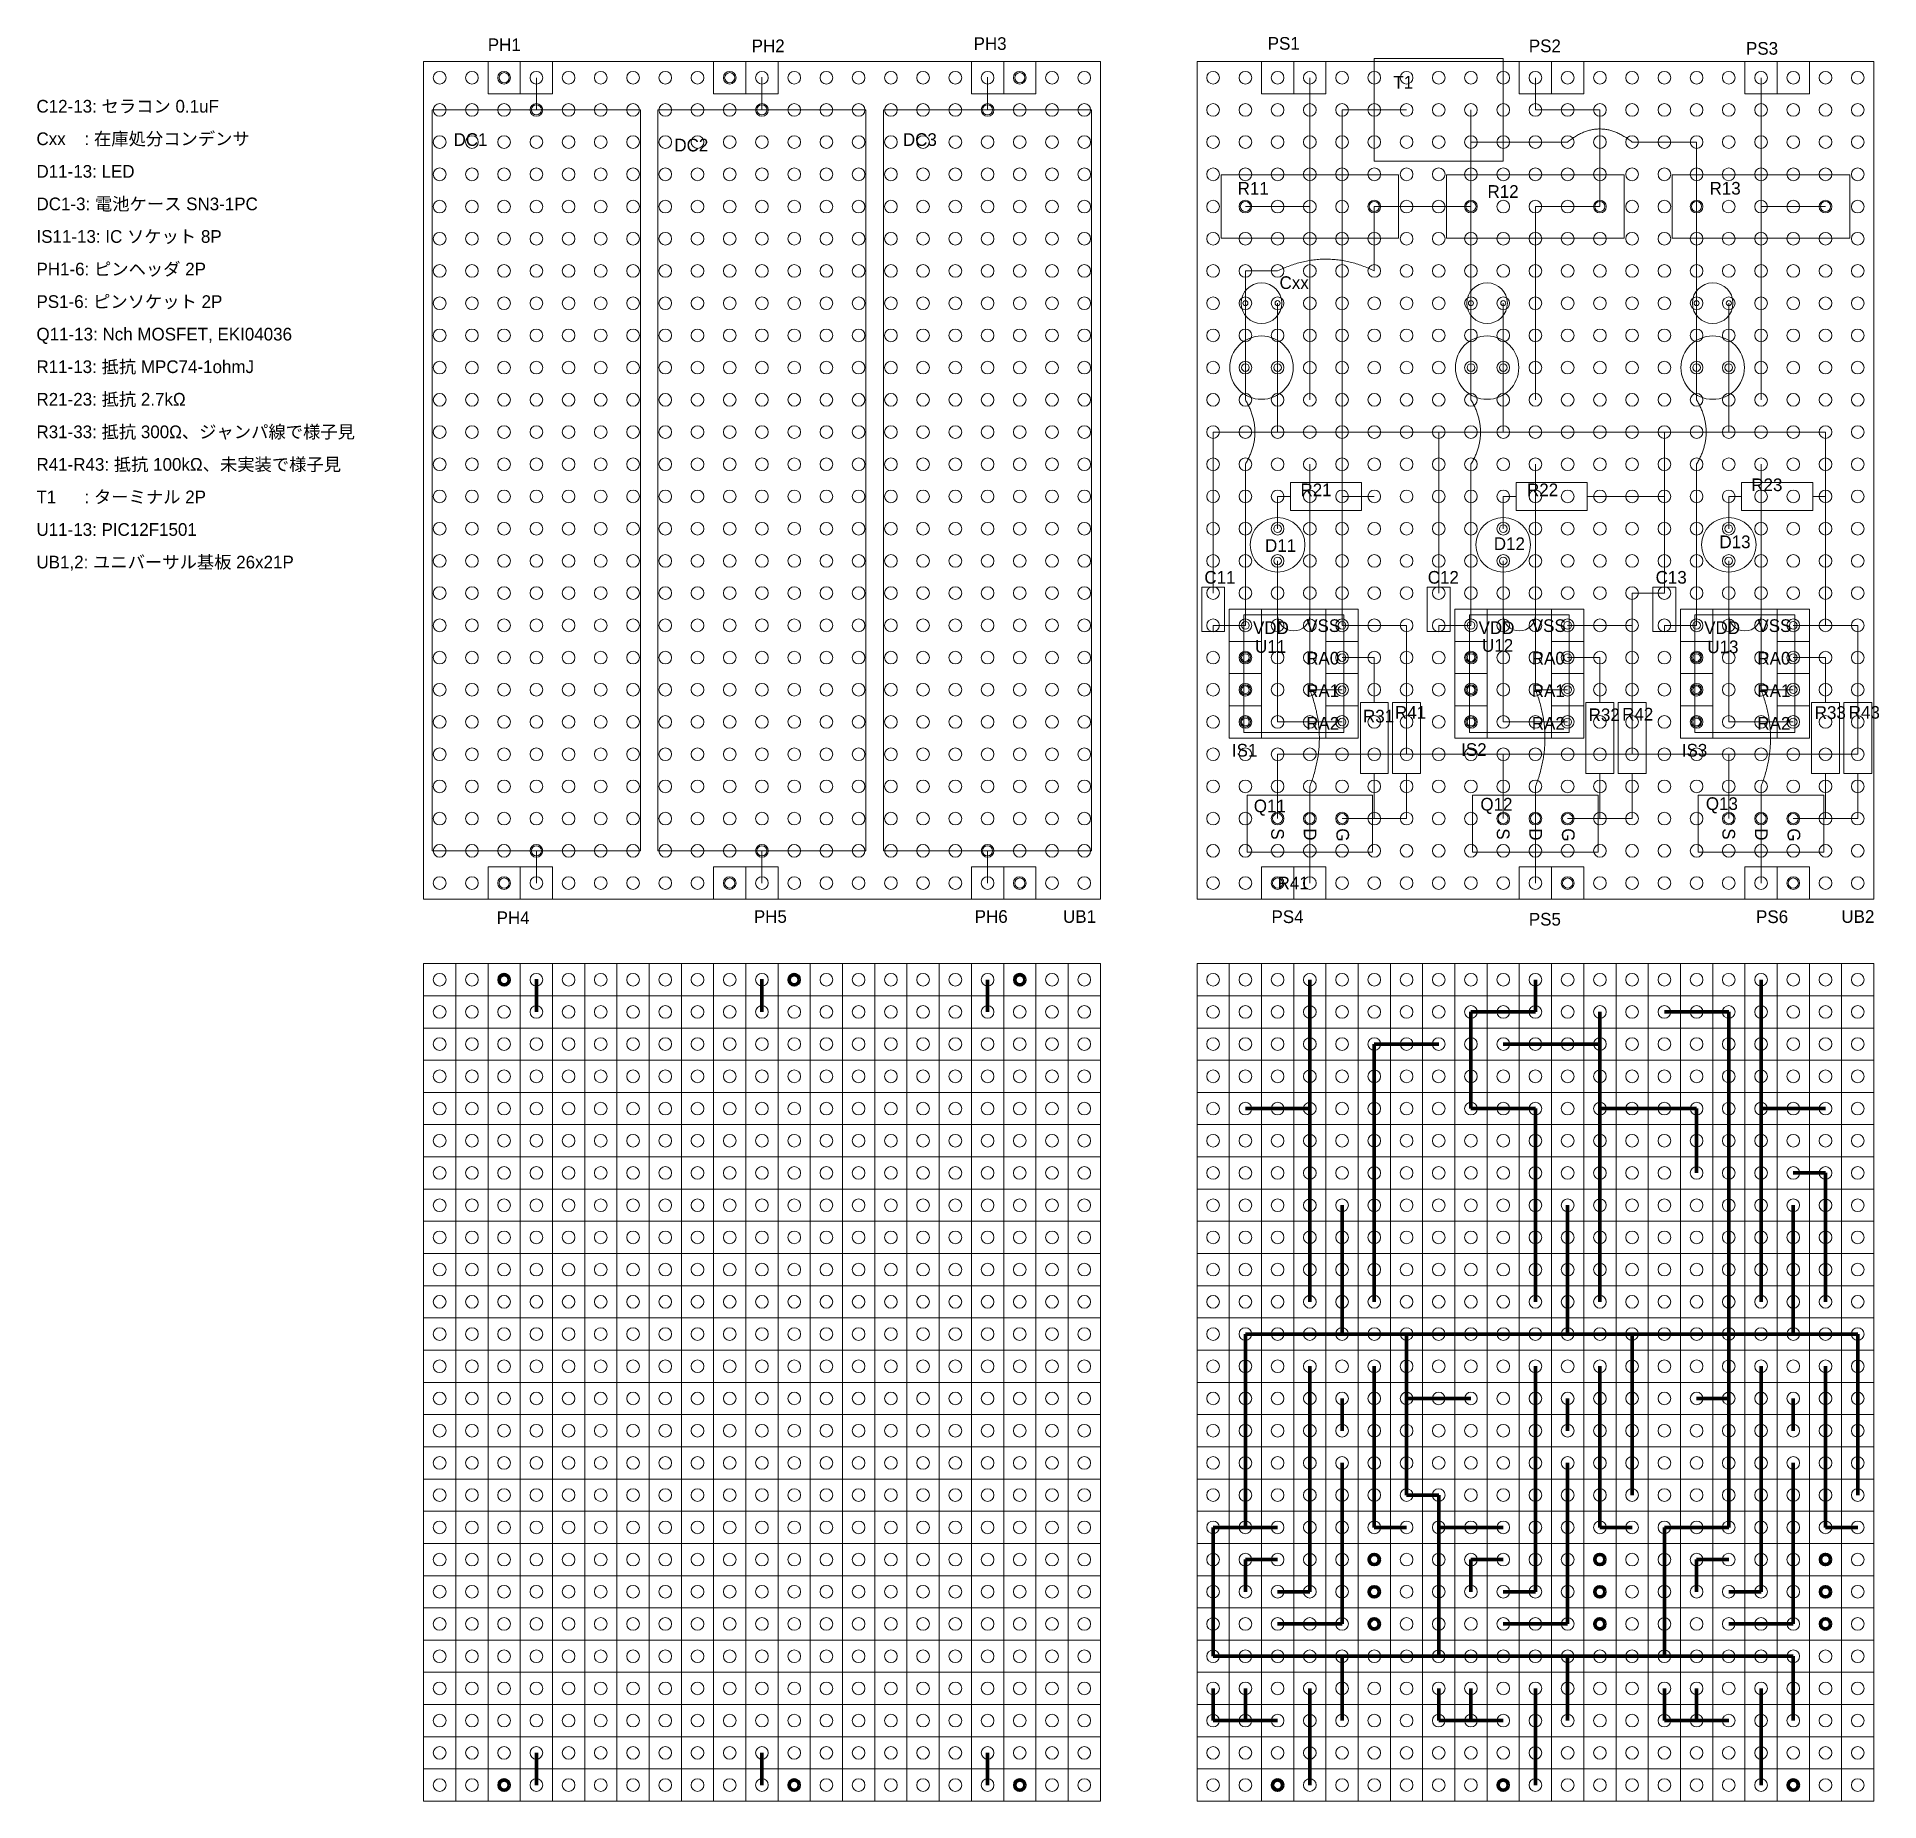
# Model space of a CAD drawing. Extents: x 178 to 324, y -161 to -22.
import ezdxf

# ---------------------------------------------------------------- set-up
doc = ezdxf.new("R2010")
doc.units = 0
doc.layers.get('0').update_dxf_attribs({"linetype": 'CONTINUOUS', "lineweight": 9})
for name, color, linetype, lineweight in [('0_GND', 7, 'CONTINUOUS', 15), ('condenser', 5, 'CONTINUOUS', 15), ('diode', 6, 'CONTINUOUS', 15)]:
    doc.layers.add(name, color=color, linetype=linetype, lineweight=lineweight)
for name, color, linetype, lineweight, true_color in [('0_wire', 92, 'CONTINUOUS', 15, 0x00da00), ('3.3V line', 40, 'CONTINUOUS', 15, 0xffaa00), ('micon', 216, 'CONTINUOUS', 15, 0x800080), ('resister', 132, 'CONTINUOUS', 15, 0x00c7c7), ('socket_header', 56, 'CONTINUOUS', 15, 0x808000), ('terminal', 16, 'CONTINUOUS', 15, 0x800000), ('universal_board', 253, 'CONTINUOUS', 15, 0xa0a0a4)]:
    doc.layers.add(name, color=color, linetype=linetype, lineweight=lineweight, true_color=true_color)
doc.styles.add('kst32b', font='kst32b')
doc.styles.add('unicode', font='unicode')

msp = doc.modelspace()

# ---------------------------------------------------------------- texts
at = {"insert": (178.4021, -45.2743), "char_height": 1, "width": 24.475556, "attachment_point": 4, "line_spacing_factor": 1.54, "style": 'unicode'}
msp.add_mtext('C12-13: セラコン 0.1uF\\PCxx    : 在庫処分コンデンサ\\PD11-13: LED\\PDC1-3: 電池ケース SN3-1PC\\PIS11-13: IC ソケット 8P\\PPH1-6: ピンヘッダ 2P\\PPS1-6: ピンソケット 2P\\PQ11-13: Nch MOSFET, EKI04036\\PR11-13: 抵抗 MPC74-1ohmJ\\PR21-23: 抵抗 2.7kΩ\\PR31-33: 抵抗 300Ω、ジャンパ線で様子見\\PR41-R43: 抵抗 100kΩ、未実装で様子見\\PT1      : ターミナル 2P\\PU11-13: PIC12F1501\\PUB1,2: ユニバーサル基板 26x21P', dxfattribs=at)
at = {"layer": 'condenser', "char_height": 1, "attachment_point": 4, "line_spacing_factor": 1.54, "style": 'unicode'}
for s, insert, width in [('Cxx', (276.373, -41.1261), 2), ('C11', (270.448, -64.3626), 1.555556), ('C12', (288.0526, -64.362), 1.777778), ('C13', (306.0116, -64.362), 1.777778)]:
    msp.add_mtext(s, dxfattribs=dict(at, insert=insert, width=width))
at = {"layer": 'diode', "char_height": 1, "attachment_point": 4, "line_spacing_factor": 1.54, "style": 'unicode'}
for s, insert, width in [('D11', (275.2298, -61.847), 1.666667), ('D12', (293.2596, -61.7053), 1.888889), ('D13', (311.0415, -61.5636), 1.888889), ('Q11', (274.3435, -82.5183), 1.777778), ('Q12', (292.2026, -82.3809), 2), ('Q13', (309.9701, -82.3351), 2)]:
    msp.add_mtext(s, dxfattribs=dict(at, insert=insert, width=width))
at = {"layer": 'diode', "char_height": 1, "width": 0.486667, "attachment_point": 4, "rotation": 270, "line_spacing_factor": 1.54, "style": 'kst32b'}
for insert in [(278.7764, -84.143), (296.5564, -84.143), (314.3364, -84.143)]:
    msp.add_mtext('G\\PD\\PS', dxfattribs=dict(at, insert=insert))
at = {"layer": 'micon', "char_height": 1, "attachment_point": 4, "line_spacing_factor": 1.54}
for s, insert, width, style in [('VDD', (274.2814, -68.3294), 2.055556, 'kst32b'), ('VSS\\PRA0\\PRA1\\PRA2', (278.4739, -72.0164), 2.126667, 'kst32b'), ('VDD', (292.0614, -68.3294), 2.055556, 'kst32b'), ('VSS\\PRA0\\PRA1\\PRA2', (296.2539, -72.0164), 2.126667, 'kst32b'), ('VDD', (309.8414, -68.3294), 2.055556, 'kst32b'), ('VSS\\PRA0\\PRA1\\PRA2', (314.0339, -72.0164), 2.126667, 'kst32b'), ('U11', (274.4403, -69.8157), 1.666667, 'unicode'), ('U12', (292.3326, -69.7335), 1.888889, 'unicode'), ('U13', (310.0879, -69.8431), 1.888889, 'unicode')]:
    msp.add_mtext(s, dxfattribs=dict(at, insert=insert, width=width, style=style))
at = {"layer": 'resister', "char_height": 1, "attachment_point": 4, "line_spacing_factor": 1.54, "style": 'unicode'}
for s, insert, width in [('R11', (273.069, -33.6864), 1.666667), ('R13', (310.2623, -33.6864), 1.888889), ('R12', (292.7637, -33.9344), 1.888889), ('R23', (313.5523, -57.0669), 2.111111), ('R21', (278.0239, -57.4566), 1.888889), ('R22', (295.8766, -57.4566), 2.111111), ('R31', (282.9518, -75.3074), 1.888889), ('R41', (285.4711, -75.0083), 2), ('R32', (300.7337, -75.2011), 2.111111), ('R42', (303.376, -75.1457), 2.222222), ('R33', (318.551, -75.024), 2.111111), ('R43', (321.2351, -75.0083), 2.222222), ('R41', (276.22, -88.46), 2)]:
    msp.add_mtext(s, dxfattribs=dict(at, insert=insert, width=width))
at = {"layer": 'socket_header', "char_height": 1, "attachment_point": 4, "line_spacing_factor": 1.54, "style": 'unicode'}
for s, insert, width in [('PH3', (252.2585, -22.276), 2.222222), ('PS1', (275.4402, -22.2608), 2.000801), ('PH1', (213.9716, -22.363), 2), ('PH2', (234.7684, -22.4501), 2.222222), ('PS2', (296.0191, -22.4587), 2.223023), ('PS3', (313.1352, -22.6565), 2.223023), ('DC1', (211.2741, -29.8464), 1.888889), ('DC2', (228.6773, -30.2815), 2.111111), ('DC3', (246.6895, -29.8464), 2.111111), ('IS1', (272.6186, -77.9952), 1.445245), ('IS2', (290.6856, -77.9431), 1.667468), ('IS3', (308.0757, -77.9952), 1.667468), ('PH4', (214.6678, -91.1925), 2.333333), ('PH5', (234.9424, -91.1054), 2.222222), ('PH6', (252.3456, -91.1054), 2.222222), ('PS4', (275.737, -91.1209), 2.334134), ('PS5', (296.0191, -91.3187), 2.223023), ('PS6', (313.9267, -91.1209), 2.223023)]:
    msp.add_mtext(s, dxfattribs=dict(at, insert=insert, width=width))
at = {"layer": 'terminal', "insert": (285.3339, -25.3278), "char_height": 1, "width": 1.111111, "attachment_point": 4, "line_spacing_factor": 1.54, "style": 'unicode'}
msp.add_mtext('T1', dxfattribs=at)
at = {"layer": 'universal_board', "char_height": 1, "attachment_point": 4, "line_spacing_factor": 1.54, "style": 'unicode'}
for s, insert, width in [('UB1', (259.3068, -91.1054), 2), ('UB2', (320.6529, -91.1054), 2.222222)]:
    msp.add_mtext(s, dxfattribs=dict(at, insert=insert, width=width))

# ---------------------------------------------------------------- linework, layer by layer
at = {"layer": '0_GND'}
for p, q in [((286.38, -27.5), (281.3, -27.5)), ((281.3, -27.5), (281.3, -68.14)), ((276.22, -42.74), (276.22, -47.82)), ((294, -42.74), (294, -47.82)), ((311.78, -42.74), (311.78, -47.82)), ((276.22, -47.82), (276.22, -52.9)), ((294, -47.82), (294, -52.9)), ((311.78, -47.82), (311.78, -52.9)), ((276.22, -52.9), (271.14, -52.9)), ((271.14, -52.9), (271.14, -63.06)), ((281.3, -52.9), (276.22, -52.9)), ((281.3, -52.9), (294, -52.9)), ((288.92, -52.9), (288.92, -65.6)), ((294, -52.9), (306.7, -52.9)), ((306.7, -65.6), (306.7, -52.9)), ((306.7, -52.9), (311.78, -52.9)), ((306.7, -52.9), (311.78, -52.9)), ((311.78, -52.9), (319.4, -52.9)), ((319.4, -52.9), (319.4, -57.98)), ((283.84, -57.98), (281.3, -57.98)), ((301.62, -57.98), (306.7, -57.98)), ((319.4, -57.98), (319.4, -68.14)), ((271.14, -65.6), (271.14, -63.06)), ((306.7, -65.6), (304.16, -65.6)), ((304.16, -65.6), (304.16, -68.14)), ((281.3, -68.14), (286.38, -68.14)), ((286.38, -68.14), (286.38, -78.3)), ((304.16, -68.14), (299.08, -68.14)), ((304.16, -78.3), (304.16, -68.14)), ((321.94, -68.14), (316.86, -68.14)), ((321.94, -78.3), (321.94, -68.14)), ((286.38, -78.3), (276.22, -78.3)), ((276.22, -78.3), (276.22, -83.38)), ((286.38, -78.3), (294, -78.3)), ((294, -78.3), (294, -83.38)), ((294, -78.3), (304.16, -78.3)), ((304.16, -78.3), (311.78, -78.3)), ((311.78, -78.3), (311.78, -83.38)), ((311.78, -78.3), (321.94, -78.3))]:
    msp.add_line(p, q, dxfattribs=at)
at = {"layer": '0_GND', "lineweight": 200}
for p, q in [((306.7, -98.62), (311.78, -98.62)), ((311.78, -98.62), (311.78, -139.26)), ((281.3, -113.86), (281.3, -118.94)), ((299.08, -113.86), (299.08, -118.94)), ((316.86, -113.86), (316.86, -118.94)), ((281.3, -118.94), (281.3, -124.02)), ((299.08, -118.94), (299.08, -124.02)), ((316.86, -118.94), (316.86, -124.02)), ((281.3, -124.02), (273.68, -124.02)), ((273.68, -124.02), (273.68, -129.1)), ((286.38, -124.02), (281.3, -124.02)), ((286.38, -124.02), (281.3, -124.02)), ((286.38, -136.72), (286.38, -124.02)), ((299.08, -124.02), (286.38, -124.02)), ((311.78, -124.02), (299.08, -124.02)), ((304.16, -124.02), (304.16, -136.72)), ((311.78, -124.02), (316.86, -124.02)), ((316.86, -124.02), (321.94, -124.02)), ((321.94, -124.02), (321.94, -134.18)), ((273.68, -129.1), (273.68, -139.26)), ((291.46, -129.1), (286.38, -129.1)), ((309.24, -129.1), (311.78, -129.1)), ((321.94, -136.72), (321.94, -134.18)), ((286.38, -136.72), (288.92, -136.72)), ((288.92, -136.72), (288.92, -139.26)), ((271.14, -149.42), (271.14, -139.26)), ((271.14, -139.26), (276.22, -139.26)), ((288.92, -149.42), (288.92, -139.26)), ((288.92, -139.26), (294, -139.26)), ((311.78, -139.26), (306.7, -139.26)), ((306.7, -139.26), (306.7, -149.42)), ((281.3, -149.42), (271.14, -149.42)), ((288.92, -149.42), (281.3, -149.42)), ((281.3, -149.42), (281.3, -154.5)), ((299.08, -149.42), (288.92, -149.42)), ((306.7, -149.42), (299.08, -149.42)), ((299.08, -149.42), (299.08, -154.5)), ((306.7, -149.42), (316.86, -149.42)), ((316.86, -149.42), (316.86, -154.5))]:
    msp.add_line(p, q, dxfattribs=at)
at = {"layer": '0_wire'}
for p, q in [((217.8, -24.96), (217.8, -27.5)), ((235.58, -24.92), (235.58, -27.5)), ((253.36, -24.92), (253.36, -27.5)), ((278.76, -24.96), (278.76, -35.12)), ((296.54, -27.5), (296.54, -24.96)), ((314.32, -35.12), (314.32, -24.96)), ((301.62, -27.5), (296.54, -27.5)), ((301.62, -35.12), (301.62, -27.5)), ((278.76, -35.12), (273.68, -35.12)), ((278.76, -50.36), (278.76, -35.12)), ((296.54, -35.12), (301.62, -35.12)), ((296.54, -50.36), (296.54, -35.12)), ((319.4, -35.12), (314.32, -35.12)), ((314.32, -50.36), (314.32, -35.12)), ((278.76, -73.22), (278.76, -55.44)), ((296.54, -73.22), (296.54, -55.44)), ((314.32, -55.44), (314.32, -73.22)), ((276.22, -60.52), (276.22, -57.98)), ((294, -57.98), (294, -60.52)), ((311.78, -57.98), (311.78, -60.52)), ((276.22, -75.76), (276.22, -63.06)), ((294, -75.76), (294, -63.06)), ((311.78, -75.76), (311.78, -63.06)), ((281.3, -70.68), (283.84, -70.68)), ((283.84, -73.22), (283.84, -70.68)), ((299.08, -70.68), (301.62, -70.68)), ((301.62, -70.68), (301.62, -73.22)), ((316.86, -70.68), (319.4, -70.68)), ((319.4, -70.68), (319.4, -73.22)), ((281.3, -73.22), (278.76, -73.22)), ((299.08, -73.22), (296.54, -73.22)), ((316.86, -73.22), (314.32, -73.22)), ((281.3, -75.76), (276.22, -75.76)), ((299.08, -75.76), (294, -75.76)), ((316.86, -75.76), (311.78, -75.76)), ((278.76, -80.84), (278.76, -83.38)), ((283.84, -80.84), (283.84, -83.38)), ((286.38, -83.38), (286.38, -80.84)), ((296.54, -80.84), (296.54, -83.38)), ((301.62, -80.84), (301.62, -83.38)), ((304.16, -80.84), (304.16, -83.38)), ((314.32, -80.84), (314.32, -83.38)), ((319.4, -80.84), (319.4, -83.38)), ((321.94, -80.84), (321.94, -83.38)), ((278.76, -83.38), (278.76, -88.46)), ((283.84, -83.38), (281.3, -83.38)), ((283.84, -83.38), (286.38, -83.38)), ((296.54, -83.38), (296.54, -88.46)), ((301.62, -83.38), (299.08, -83.38)), ((304.16, -83.38), (301.62, -83.38)), ((314.32, -83.38), (314.32, -88.46)), ((319.4, -83.38), (316.86, -83.38)), ((321.94, -83.38), (319.4, -83.38)), ((217.8, -85.92), (217.8, -88.46)), ((235.58, -85.92), (235.58, -88.46)), ((253.36, -85.92), (253.36, -88.46))]:
    msp.add_line(p, q, dxfattribs=at)
at = {"layer": '0_wire', "lineweight": 200}
for p, q in [((217.8, -96.04), (217.8, -98.62)), ((235.58, -96.04), (235.58, -98.62)), ((253.36, -96.08), (253.36, -98.62)), ((278.76, -106.24), (278.76, -96.08)), ((296.54, -98.62), (296.54, -96.08)), ((314.32, -96.08), (314.32, -106.24)), ((291.46, -106.24), (291.46, -98.62)), ((291.46, -98.62), (296.54, -98.62)), ((273.68, -106.24), (278.76, -106.24)), ((278.76, -121.48), (278.76, -106.24)), ((296.54, -106.24), (291.46, -106.24)), ((296.54, -121.48), (296.54, -106.24)), ((314.32, -106.24), (319.4, -106.24)), ((314.32, -121.48), (314.32, -106.24)), ((278.76, -126.56), (278.76, -144.34)), ((296.54, -144.34), (296.54, -126.56)), ((314.32, -144.34), (314.32, -126.56)), ((281.3, -129.1), (281.3, -131.64)), ((299.08, -129.1), (299.08, -131.64)), ((316.86, -131.64), (316.86, -129.1)), ((281.3, -146.88), (281.3, -134.18)), ((299.08, -146.88), (299.08, -134.18)), ((316.86, -146.88), (316.86, -134.18)), ((276.22, -141.8), (273.68, -141.8)), ((273.68, -141.8), (273.68, -144.34)), ((294, -141.8), (291.46, -141.8)), ((291.46, -141.8), (291.46, -144.34)), ((311.78, -141.8), (309.24, -141.8)), ((309.24, -144.34), (309.24, -141.8)), ((276.22, -144.34), (278.76, -144.34)), ((294, -144.34), (296.54, -144.34)), ((311.78, -144.34), (314.32, -144.34)), ((276.22, -146.88), (281.3, -146.88)), ((294, -146.88), (299.08, -146.88)), ((311.78, -146.88), (316.86, -146.88)), ((271.14, -151.96), (271.14, -154.5)), ((273.68, -151.96), (273.68, -154.5)), ((278.76, -151.96), (278.76, -154.5)), ((288.92, -151.96), (288.92, -154.5)), ((291.46, -151.96), (291.46, -154.5)), ((296.54, -151.96), (296.54, -154.5)), ((306.7, -154.5), (306.7, -151.96)), ((309.24, -151.96), (309.24, -154.5)), ((314.32, -151.96), (314.32, -154.5)), ((271.14, -154.5), (273.68, -154.5)), ((273.68, -154.5), (276.22, -154.5)), ((278.76, -154.5), (278.76, -159.58)), ((288.92, -154.5), (291.46, -154.5)), ((291.46, -154.5), (294, -154.5)), ((296.54, -154.5), (296.54, -159.58)), ((309.24, -154.5), (306.7, -154.5)), ((309.24, -154.5), (311.78, -154.5)), ((314.32, -154.5), (314.32, -159.58)), ((217.8, -157.04), (217.8, -159.58)), ((235.58, -157.04), (235.58, -159.58)), ((253.36, -157.04), (253.36, -159.58))]:
    msp.add_line(p, q, dxfattribs=at)
at = {"layer": '0_wire'}
for centre in [(215.26, -24.96), (233.04, -24.96), (255.9, -24.96), (273.68, -70.68), (291.46, -70.68), (309.24, -70.68), (273.68, -73.22), (291.46, -73.22), (309.24, -73.22), (273.68, -75.76), (291.46, -75.76), (309.24, -75.76), (215.26, -88.46), (233.04, -88.46), (255.9, -88.46), (276.22, -88.46), (299.08, -88.46), (316.86, -88.46)]:
    msp.add_circle(centre, 0.4, dxfattribs=at)
at = {"layer": '0_wire', "lineweight": 200}
for centre in [(215.26, -96.08), (238.12, -96.08), (255.9, -96.08), (283.84, -141.8), (301.62, -141.8), (319.4, -141.8), (283.84, -144.34), (301.62, -144.34), (319.4, -144.34), (283.84, -146.88), (301.62, -146.88), (319.4, -146.88), (215.26, -159.58), (238.12, -159.58), (255.9, -159.58), (276.22, -159.58), (294, -159.58), (316.86, -159.58)]:
    msp.add_circle(centre, 0.4, dxfattribs=at)
at = {"layer": '3.3V line'}
for p, q in [((291.46, -27.5), (291.46, -35.12)), ((291.46, -30.04), (299.08, -30.04)), ((304.16, -30.04), (309.24, -30.04)), ((309.24, -30.04), (309.24, -35.12)), ((291.46, -35.12), (283.84, -35.12)), ((283.84, -35.12), (283.84, -40.2)), ((291.46, -50.36), (291.46, -35.12)), ((309.24, -50.36), (309.24, -35.12)), ((276.22, -40.2), (273.68, -40.2)), ((273.68, -40.2), (273.68, -50.36)), ((273.68, -55.44), (273.68, -68.14)), ((291.46, -55.44), (291.46, -68.14)), ((309.24, -68.14), (309.24, -55.44)), ((273.68, -68.14), (271.14, -68.14)), ((291.46, -68.14), (288.92, -68.14)), ((309.24, -68.14), (306.7, -68.14))]:
    msp.add_line(p, q, dxfattribs=at)
at = {"layer": '3.3V line', "lineweight": 200}
for p, q in [((301.62, -98.62), (301.62, -106.24)), ((288.92, -101.16), (283.84, -101.16)), ((283.84, -101.16), (283.84, -106.24)), ((301.62, -101.16), (294, -101.16)), ((283.84, -121.48), (283.84, -106.24)), ((301.62, -106.24), (309.24, -106.24)), ((301.62, -121.48), (301.62, -106.24)), ((309.24, -106.24), (309.24, -111.32)), ((316.86, -111.32), (319.4, -111.32)), ((319.4, -111.32), (319.4, -121.48)), ((283.84, -139.26), (283.84, -126.56)), ((301.62, -126.56), (301.62, -139.26)), ((319.4, -126.56), (319.4, -139.26)), ((283.84, -139.26), (286.38, -139.26)), ((301.62, -139.26), (304.16, -139.26)), ((319.4, -139.26), (321.94, -139.26))]:
    msp.add_line(p, q, dxfattribs=at)
at = {"layer": 'condenser'}
for p, q in [((272.04, -65.12), (270.24, -65.12)), ((270.24, -65.12), (270.24, -68.62)), ((271.14, -65.12), (271.14, -65.6)), ((272.04, -68.62), (272.04, -65.12)), ((289.82, -65.12), (288.02, -65.12)), ((288.02, -65.12), (288.02, -68.62)), ((288.92, -65.12), (288.92, -65.6)), ((289.82, -68.62), (289.82, -65.12)), ((307.6, -65.12), (305.8, -65.12)), ((305.8, -65.12), (305.8, -68.62)), ((306.7, -65.12), (306.7, -65.6)), ((307.6, -68.62), (307.6, -65.12)), ((271.14, -68.14), (271.14, -68.62)), ((288.92, -68.14), (288.92, -68.62)), ((306.7, -68.14), (306.7, -68.62)), ((270.24, -68.62), (272.04, -68.62)), ((288.02, -68.62), (289.82, -68.62)), ((305.8, -68.62), (307.6, -68.62))]:
    msp.add_line(p, q, dxfattribs=at)
for centre, radius in [((274.95, -42.74), 1.6), ((292.73, -42.74), 1.6), ((310.51, -42.74), 1.6), ((273.68, -42.74), 0.2), ((276.22, -42.74), 0.2), ((291.46, -42.74), 0.2), ((294, -42.74), 0.2), ((309.24, -42.74), 0.2), ((311.78, -42.74), 0.2), ((274.95, -47.82), 2.5), ((292.73, -47.82), 2.5), ((310.51, -47.82), 2.5), ((273.68, -47.82), 0.3), ((276.22, -47.82), 0.3), ((291.46, -47.82), 0.3), ((294, -47.82), 0.3), ((309.24, -47.82), 0.3), ((311.78, -47.82), 0.3)]:
    msp.add_circle(centre, radius, dxfattribs=at)
at = {"layer": 'diode'}
for p, q in [((273.81, -86.03), (273.81, -81.53)), ((283.71, -81.53), (273.81, -81.53)), ((283.71, -81.53), (283.71, -86.03)), ((291.59, -86.03), (291.59, -81.53)), ((301.49, -81.53), (291.59, -81.53)), ((301.49, -81.53), (301.49, -86.03)), ((309.37, -86.03), (309.37, -81.53)), ((319.27, -81.53), (309.37, -81.53)), ((319.27, -81.53), (319.27, -86.03)), ((283.71, -86.03), (273.81, -86.03)), ((301.49, -86.03), (291.59, -86.03)), ((319.27, -86.03), (309.37, -86.03))]:
    msp.add_line(p, q, dxfattribs=at)
for centre, radius in [((276.22, -61.79), 2.15), ((276.22, -60.52), 0.3), ((294, -61.79), 2.15), ((294, -60.52), 0.3), ((311.78, -61.79), 2.15), ((311.78, -60.52), 0.3), ((276.22, -63.06), 0.3), ((294, -63.06), 0.3), ((311.78, -63.06), 0.3), ((276.22, -83.38), 0.4), ((278.76, -83.38), 0.4), ((281.3, -83.38), 0.4), ((294, -83.38), 0.4), ((296.54, -83.38), 0.4), ((299.08, -83.38), 0.4), ((311.78, -83.38), 0.4), ((314.32, -83.38), 0.4), ((316.86, -83.38), 0.4)]:
    msp.add_circle(centre, radius, dxfattribs=at)
at = {"layer": 'micon'}
for p, q in [((273.553, -67.3145), (281.427, -67.3145)), ((273.553, -76.5855), (273.553, -67.3145)), ((281.427, -67.3145), (281.427, -76.5855)), ((291.333, -67.3145), (299.207, -67.3145)), ((291.333, -76.5855), (291.333, -67.3145)), ((299.207, -67.3145), (299.207, -76.5855)), ((309.113, -67.3145), (316.987, -67.3145)), ((309.113, -76.5855), (309.113, -67.3145)), ((316.987, -67.3145), (316.987, -76.5855)), ((281.427, -76.5855), (273.553, -76.5855)), ((299.207, -76.5855), (291.333, -76.5855)), ((316.987, -76.5855), (309.113, -76.5855))]:
    msp.add_line(p, q, dxfattribs=at)
for centre in [(273.68, -68.14), (281.3, -68.14), (291.46, -68.14), (299.08, -68.14), (309.24, -68.14), (316.86, -68.14), (273.68, -70.68), (281.3, -70.68), (291.46, -70.68), (299.08, -70.68), (309.24, -70.68), (316.86, -70.68), (273.68, -73.22), (281.3, -73.22), (291.46, -73.22), (299.08, -73.22), (309.24, -73.22), (316.86, -73.22), (273.68, -75.76), (281.3, -75.76), (291.46, -75.76), (299.08, -75.76), (309.24, -75.76), (316.86, -75.76)]:
    msp.add_circle(centre, 0.3, dxfattribs=at)
for centre in [(277.49, -67.3145), (295.27, -67.3145), (313.05, -67.3145)]:
    msp.add_arc(centre, 1.27, 180, 0, dxfattribs=at)
at = {"layer": 'resister'}
for p, q in [((271.76, -32.62), (285.76, -32.62)), ((271.76, -37.62), (271.76, -32.62)), ((285.76, -32.62), (285.76, -37.62)), ((289.54, -32.62), (303.54, -32.62)), ((289.54, -37.62), (289.54, -32.62)), ((303.54, -32.62), (303.54, -37.62)), ((307.32, -32.62), (321.32, -32.62)), ((307.32, -37.62), (307.32, -32.62)), ((321.32, -32.62), (321.32, -37.62)), ((285.76, -37.62), (271.76, -37.62)), ((303.54, -37.62), (289.54, -37.62)), ((321.32, -37.62), (307.32, -37.62)), ((277.23, -57.98), (276.22, -57.98)), ((282.83, -56.88), (277.23, -56.88)), ((277.23, -56.88), (277.23, -59.08)), ((282.83, -59.08), (282.83, -56.88)), ((282.83, -57.98), (283.84, -57.98)), ((295.01, -57.98), (294, -57.98)), ((300.61, -56.88), (295.01, -56.88)), ((295.01, -56.88), (295.01, -59.08)), ((300.61, -59.08), (300.61, -56.88)), ((300.61, -57.98), (301.62, -57.98)), ((312.79, -57.98), (311.78, -57.98)), ((318.39, -56.88), (312.79, -56.88)), ((312.79, -56.88), (312.79, -59.08)), ((318.39, -59.08), (318.39, -56.88)), ((318.39, -57.98), (319.4, -57.98)), ((277.23, -59.08), (282.83, -59.08)), ((295.01, -59.08), (300.61, -59.08)), ((312.79, -59.08), (318.39, -59.08)), ((283.84, -74.23), (283.84, -73.22)), ((286.38, -74.23), (286.38, -73.22)), ((301.62, -74.23), (301.62, -73.22)), ((304.16, -74.23), (304.16, -73.22)), ((319.4, -74.23), (319.4, -73.22)), ((321.94, -74.23), (321.94, -73.22)), ((282.74, -74.23), (282.74, -79.83)), ((284.94, -74.23), (282.74, -74.23)), ((284.94, -79.83), (284.94, -74.23)), ((285.28, -74.23), (285.28, -79.83)), ((287.48, -74.23), (285.28, -74.23)), ((287.48, -79.83), (287.48, -74.23)), ((300.52, -74.23), (300.52, -79.83)), ((302.72, -74.23), (300.52, -74.23)), ((302.72, -79.83), (302.72, -74.23)), ((303.06, -74.23), (303.06, -79.83)), ((305.26, -74.23), (303.06, -74.23)), ((305.26, -79.83), (305.26, -74.23)), ((318.3, -74.23), (318.3, -79.83)), ((320.5, -74.23), (318.3, -74.23)), ((320.5, -79.83), (320.5, -74.23)), ((320.84, -74.23), (320.84, -79.83)), ((323.04, -74.23), (320.84, -74.23)), ((323.04, -79.83), (323.04, -74.23)), ((282.74, -79.83), (284.94, -79.83)), ((283.84, -79.83), (283.84, -80.84)), ((285.28, -79.83), (287.48, -79.83)), ((286.38, -79.83), (286.38, -80.84)), ((300.52, -79.83), (302.72, -79.83)), ((301.62, -79.83), (301.62, -80.84)), ((303.06, -79.83), (305.26, -79.83)), ((304.16, -79.83), (304.16, -80.84)), ((318.3, -79.83), (320.5, -79.83)), ((319.4, -79.83), (319.4, -80.84)), ((320.84, -79.83), (323.04, -79.83)), ((321.94, -79.83), (321.94, -80.84))]:
    msp.add_line(p, q, dxfattribs=at)
for centre in [(273.68, -35.12), (283.84, -35.12), (291.46, -35.12), (301.62, -35.12), (309.24, -35.12), (319.4, -35.12)]:
    msp.add_circle(centre, 0.4, dxfattribs=at)
for points in [[(299.08, -30.04), (301.6028, -27.9683), (304.16, -30.04)], [(283.84, -40.2), (280.0381, -38.3355), (276.22, -40.2)], [(273.68, -50.36), (275.1903, -52.9105), (273.68, -55.44)], [(291.46, -50.36), (292.9703, -52.9105), (291.46, -55.44)], [(309.24, -50.36), (310.7503, -52.9105), (309.24, -55.44)], [(278.76, -73.22), (280.2588, -77.0335), (278.76, -80.84)], [(296.54, -73.22), (298.0388, -77.0335), (296.54, -80.84)], [(314.32, -73.22), (315.8188, -77.0335), (314.32, -80.84)]]:
    msp.add_open_spline(points, degree=2, dxfattribs=at)
at = {"layer": 'socket_header'}
for p, q in [((213.99, -23.69), (213.99, -26.23)), ((213.99, -23.69), (216.53, -23.69)), ((216.53, -23.69), (219.07, -23.69)), ((216.53, -23.69), (216.53, -26.23)), ((216.53, -23.69), (216.53, -26.23)), ((219.07, -23.69), (219.07, -26.23)), ((231.77, -23.69), (231.77, -26.23)), ((231.77, -23.69), (234.31, -23.69)), ((234.31, -23.69), (236.85, -23.69)), ((234.31, -23.69), (234.31, -26.23)), ((234.31, -23.69), (234.31, -26.23)), ((236.85, -23.69), (236.85, -26.23)), ((252.09, -23.69), (252.09, -26.23)), ((252.09, -23.69), (254.63, -23.69)), ((254.63, -23.69), (254.63, -26.23)), ((254.63, -23.69), (257.17, -23.69)), ((254.63, -23.69), (254.63, -26.23)), ((257.17, -23.69), (257.17, -26.23)), ((274.95, -23.69), (274.95, -26.23)), ((274.95, -23.69), (277.49, -23.69)), ((277.49, -23.69), (280.03, -23.69)), ((277.49, -23.69), (277.49, -26.23)), ((277.49, -23.69), (277.49, -26.23)), ((280.03, -23.69), (280.03, -26.23)), ((295.27, -23.69), (297.81, -23.69)), ((295.27, -23.69), (295.27, -26.23)), ((297.81, -23.69), (297.81, -26.23)), ((297.81, -23.69), (300.35, -23.69)), ((297.81, -23.69), (297.81, -26.23)), ((300.35, -23.69), (300.35, -26.23)), ((313.05, -23.69), (315.59, -23.69)), ((313.05, -23.69), (313.05, -26.23)), ((315.59, -23.69), (315.59, -26.23)), ((315.59, -23.69), (318.13, -23.69)), ((315.59, -23.69), (315.59, -26.23)), ((318.13, -23.69), (318.13, -26.23)), ((209.6, -27.5), (226, -27.5)), ((209.6, -85.92), (209.6, -27.5)), ((213.99, -26.23), (216.53, -26.23)), ((216.53, -26.23), (219.07, -26.23)), ((226, -27.5), (226, -85.92)), ((227.38, -27.5), (243.78, -27.5)), ((227.38, -85.92), (227.38, -27.5)), ((231.77, -26.23), (234.31, -26.23)), ((234.31, -26.23), (236.85, -26.23)), ((243.78, -27.5), (243.78, -85.92)), ((245.16, -27.5), (261.56, -27.5)), ((245.16, -85.92), (245.16, -27.5)), ((252.09, -26.23), (254.63, -26.23)), ((254.63, -26.23), (257.17, -26.23)), ((261.56, -27.5), (261.56, -85.92)), ((274.95, -26.23), (277.49, -26.23)), ((277.49, -26.23), (280.03, -26.23)), ((295.27, -26.23), (297.81, -26.23)), ((297.81, -26.23), (300.35, -26.23)), ((313.05, -26.23), (315.59, -26.23)), ((315.59, -26.23), (318.13, -26.23)), ((272.41, -66.87), (274.95, -66.87)), ((272.41, -66.87), (272.41, -69.41)), ((274.95, -66.87), (274.95, -69.41)), ((274.95, -66.87), (280.03, -66.87)), ((280.03, -66.87), (282.57, -66.87)), ((280.03, -66.87), (280.03, -69.41)), ((282.57, -66.87), (282.57, -69.41)), ((290.19, -66.87), (292.73, -66.87)), ((290.19, -66.87), (290.19, -69.41)), ((292.73, -66.87), (292.73, -69.41)), ((292.73, -66.87), (297.81, -66.87)), ((297.81, -66.87), (300.35, -66.87)), ((297.81, -66.87), (297.81, -69.41)), ((300.35, -66.87), (300.35, -69.41)), ((307.97, -66.87), (310.51, -66.87)), ((307.97, -66.87), (307.97, -69.41)), ((310.51, -66.87), (310.51, -69.41)), ((310.51, -66.87), (315.59, -66.87)), ((315.59, -66.87), (318.13, -66.87)), ((315.59, -66.87), (315.59, -69.41)), ((318.13, -66.87), (318.13, -69.41)), ((272.41, -69.41), (274.95, -69.41)), ((272.41, -69.41), (274.95, -69.41)), ((272.41, -69.41), (272.41, -71.95)), ((274.95, -69.41), (274.95, -71.95)), ((280.03, -69.41), (282.57, -69.41)), ((280.03, -69.41), (282.57, -69.41)), ((280.03, -69.41), (280.03, -71.95)), ((282.57, -69.41), (282.57, -71.95)), ((290.19, -69.41), (292.73, -69.41)), ((290.19, -69.41), (292.73, -69.41)), ((290.19, -69.41), (290.19, -71.95)), ((292.73, -69.41), (292.73, -71.95)), ((297.81, -69.41), (300.35, -69.41)), ((297.81, -69.41), (300.35, -69.41)), ((297.81, -69.41), (297.81, -71.95)), ((300.35, -69.41), (300.35, -71.95)), ((307.97, -69.41), (310.51, -69.41)), ((307.97, -69.41), (310.51, -69.41)), ((307.97, -69.41), (307.97, -71.95)), ((310.51, -69.41), (310.51, -71.95)), ((315.59, -69.41), (318.13, -69.41)), ((315.59, -69.41), (318.13, -69.41)), ((315.59, -69.41), (315.59, -71.95)), ((318.13, -69.41), (318.13, -71.95)), ((272.41, -71.95), (274.95, -71.95)), ((272.41, -71.95), (274.95, -71.95)), ((272.41, -71.95), (272.41, -74.49)), ((274.95, -71.95), (274.95, -74.49)), ((280.03, -71.95), (282.57, -71.95)), ((280.03, -71.95), (282.57, -71.95)), ((280.03, -71.95), (280.03, -74.49)), ((282.57, -71.95), (282.57, -74.49)), ((290.19, -71.95), (292.73, -71.95)), ((290.19, -71.95), (292.73, -71.95)), ((290.19, -71.95), (290.19, -74.49)), ((292.73, -71.95), (292.73, -74.49)), ((297.81, -71.95), (300.35, -71.95)), ((297.81, -71.95), (300.35, -71.95)), ((297.81, -71.95), (297.81, -74.49)), ((300.35, -71.95), (300.35, -74.49)), ((307.97, -71.95), (310.51, -71.95)), ((307.97, -71.95), (310.51, -71.95)), ((307.97, -71.95), (307.97, -74.49)), ((310.51, -71.95), (310.51, -74.49)), ((315.59, -71.95), (318.13, -71.95)), ((315.59, -71.95), (318.13, -71.95)), ((315.59, -71.95), (315.59, -74.49)), ((318.13, -71.95), (318.13, -74.49)), ((272.41, -74.49), (274.95, -74.49)), ((272.41, -74.49), (274.95, -74.49)), ((272.41, -74.49), (272.41, -77.03)), ((274.95, -74.49), (274.95, -77.03)), ((280.03, -74.49), (282.57, -74.49)), ((280.03, -74.49), (282.57, -74.49)), ((280.03, -74.49), (280.03, -77.03)), ((282.57, -74.49), (282.57, -77.03)), ((290.19, -74.49), (292.73, -74.49)), ((290.19, -74.49), (292.73, -74.49)), ((290.19, -74.49), (290.19, -77.03)), ((292.73, -74.49), (292.73, -77.03)), ((297.81, -74.49), (300.35, -74.49)), ((297.81, -74.49), (300.35, -74.49)), ((297.81, -74.49), (297.81, -77.03)), ((300.35, -74.49), (300.35, -77.03)), ((307.97, -74.49), (310.51, -74.49)), ((307.97, -74.49), (310.51, -74.49)), ((307.97, -74.49), (307.97, -77.03)), ((310.51, -74.49), (310.51, -77.03)), ((315.59, -74.49), (318.13, -74.49)), ((315.59, -74.49), (318.13, -74.49)), ((315.59, -74.49), (315.59, -77.03)), ((318.13, -74.49), (318.13, -77.03)), ((272.41, -77.03), (274.95, -77.03)), ((280.03, -77.03), (274.95, -77.03)), ((280.03, -77.03), (282.57, -77.03)), ((290.19, -77.03), (292.73, -77.03)), ((297.81, -77.03), (292.73, -77.03)), ((297.81, -77.03), (300.35, -77.03)), ((307.97, -77.03), (310.51, -77.03)), ((315.59, -77.03), (310.51, -77.03)), ((315.59, -77.03), (318.13, -77.03)), ((226, -85.92), (209.6, -85.92)), ((243.78, -85.92), (227.38, -85.92)), ((261.56, -85.92), (245.16, -85.92)), ((213.99, -87.19), (213.99, -89.73)), ((213.99, -87.19), (216.53, -87.19)), ((216.53, -87.19), (219.07, -87.19)), ((216.53, -87.19), (216.53, -89.73)), ((216.53, -87.19), (216.53, -89.73)), ((219.07, -87.19), (219.07, -89.73)), ((231.77, -87.19), (231.77, -89.73)), ((231.77, -87.19), (234.31, -87.19)), ((234.31, -87.19), (236.85, -87.19)), ((234.31, -87.19), (234.31, -89.73)), ((234.31, -87.19), (234.31, -89.73)), ((236.85, -87.19), (236.85, -89.73)), ((252.09, -87.19), (252.09, -89.73)), ((252.09, -87.19), (254.63, -87.19)), ((254.63, -87.19), (254.63, -89.73)), ((254.63, -87.19), (257.17, -87.19)), ((254.63, -87.19), (254.63, -89.73)), ((257.17, -87.19), (257.17, -89.73)), ((274.95, -87.19), (274.95, -89.73)), ((274.95, -87.19), (277.49, -87.19)), ((277.49, -87.19), (280.03, -87.19)), ((277.49, -87.19), (277.49, -89.73)), ((277.49, -87.19), (277.49, -89.73)), ((280.03, -87.19), (280.03, -89.73)), ((295.27, -87.19), (297.81, -87.19)), ((295.27, -87.19), (295.27, -89.73)), ((297.81, -87.19), (297.81, -89.73)), ((297.81, -87.19), (300.35, -87.19)), ((297.81, -87.19), (297.81, -89.73)), ((300.35, -87.19), (300.35, -89.73)), ((313.05, -87.19), (313.05, -89.73)), ((313.05, -87.19), (315.59, -87.19)), ((315.59, -87.19), (315.59, -89.73)), ((315.59, -87.19), (318.13, -87.19)), ((315.59, -87.19), (315.59, -89.73)), ((318.13, -87.19), (318.13, -89.73)), ((213.99, -89.73), (216.53, -89.73)), ((216.53, -89.73), (219.07, -89.73)), ((231.77, -89.73), (234.31, -89.73)), ((234.31, -89.73), (236.85, -89.73)), ((252.09, -89.73), (254.63, -89.73)), ((254.63, -89.73), (257.17, -89.73)), ((274.95, -89.73), (277.49, -89.73)), ((277.49, -89.73), (280.03, -89.73)), ((295.27, -89.73), (297.81, -89.73)), ((297.81, -89.73), (300.35, -89.73)), ((313.05, -89.73), (315.59, -89.73)), ((315.59, -89.73), (318.13, -89.73))]:
    msp.add_line(p, q, dxfattribs=at)
for centre in [(217.8, -27.5), (235.58, -27.5), (253.36, -27.5), (217.8, -85.92), (235.58, -85.92), (253.36, -85.92)]:
    msp.add_circle(centre, 0.4, dxfattribs=at)
at = {"layer": 'terminal'}
for p, q in [((283.84, -23.45), (283.84, -31.55)), ((294, -23.45), (283.84, -23.45)), ((294, -31.55), (294, -23.45)), ((283.84, -31.55), (294, -31.55))]:
    msp.add_line(p, q, dxfattribs=at)
for centre in [(286.38, -27.5), (291.46, -27.5)]:
    msp.add_circle(centre, 0.5, dxfattribs=at)
at = {"layer": 'universal_board'}
for p, q in [((208.91, -23.69), (262.25, -23.69)), ((208.91, -89.73), (208.91, -23.69)), ((262.25, -89.73), (262.25, -23.69)), ((269.87, -23.69), (323.21, -23.69)), ((269.87, -89.73), (269.87, -23.69)), ((323.21, -89.73), (323.21, -23.69)), ((208.91, -89.73), (262.25, -89.73)), ((269.87, -89.73), (323.21, -89.73)), ((208.91, -94.81), (262.25, -94.81)), ((208.91, -160.85), (208.91, -94.81)), ((211.45, -160.85), (211.45, -94.81)), ((213.99, -160.85), (213.99, -94.81)), ((216.53, -160.85), (216.53, -94.81)), ((219.07, -160.85), (219.07, -94.81)), ((221.61, -160.85), (221.61, -94.81)), ((224.15, -160.85), (224.15, -94.81)), ((226.69, -160.85), (226.69, -94.81)), ((229.23, -160.85), (229.23, -94.81)), ((231.77, -160.85), (231.77, -94.81)), ((234.31, -160.85), (234.31, -94.81)), ((236.85, -160.85), (236.85, -94.81)), ((239.39, -160.85), (239.39, -94.81)), ((241.93, -160.85), (241.93, -94.81)), ((244.47, -160.85), (244.47, -94.81)), ((247.01, -160.85), (247.01, -94.81)), ((249.55, -160.85), (249.55, -94.81)), ((252.09, -160.85), (252.09, -94.81)), ((254.63, -160.85), (254.63, -94.81)), ((257.17, -160.85), (257.17, -94.81)), ((259.71, -160.85), (259.71, -94.81)), ((262.25, -160.85), (262.25, -94.81)), ((269.87, -94.81), (323.21, -94.81)), ((269.87, -160.85), (269.87, -94.81)), ((272.41, -160.85), (272.41, -94.81)), ((274.95, -160.85), (274.95, -94.81)), ((277.49, -160.85), (277.49, -94.81)), ((280.03, -160.85), (280.03, -94.81)), ((282.57, -160.85), (282.57, -94.81)), ((285.11, -160.85), (285.11, -94.81)), ((287.65, -160.85), (287.65, -94.81)), ((290.19, -160.85), (290.19, -94.81)), ((292.73, -160.85), (292.73, -94.81)), ((295.27, -160.85), (295.27, -94.81)), ((297.81, -160.85), (297.81, -94.81)), ((300.35, -160.85), (300.35, -94.81)), ((302.89, -160.85), (302.89, -94.81)), ((305.43, -160.85), (305.43, -94.81)), ((307.97, -160.85), (307.97, -94.81)), ((310.51, -160.85), (310.51, -94.81)), ((313.05, -160.85), (313.05, -94.81)), ((315.59, -160.85), (315.59, -94.81)), ((318.13, -160.85), (318.13, -94.81)), ((320.67, -160.85), (320.67, -94.81)), ((323.21, -160.85), (323.21, -94.81)), ((208.91, -97.35), (262.25, -97.35)), ((269.87, -97.35), (323.21, -97.35)), ((208.91, -99.89), (262.25, -99.89)), ((269.87, -99.89), (323.21, -99.89)), ((208.91, -102.43), (262.25, -102.43)), ((269.87, -102.43), (323.21, -102.43)), ((208.91, -104.97), (262.25, -104.97)), ((269.87, -104.97), (323.21, -104.97)), ((208.91, -107.51), (262.25, -107.51)), ((269.87, -107.51), (323.21, -107.51)), ((208.91, -110.05), (262.25, -110.05)), ((269.87, -110.05), (323.21, -110.05)), ((208.91, -112.59), (262.25, -112.59)), ((269.87, -112.59), (323.21, -112.59)), ((208.91, -115.13), (262.25, -115.13)), ((269.87, -115.13), (323.21, -115.13)), ((208.91, -117.67), (262.25, -117.67)), ((269.87, -117.67), (323.21, -117.67)), ((208.91, -120.21), (262.25, -120.21)), ((269.87, -120.21), (323.21, -120.21)), ((208.91, -122.75), (262.25, -122.75)), ((269.87, -122.75), (323.21, -122.75)), ((208.91, -125.29), (262.25, -125.29)), ((269.87, -125.29), (323.21, -125.29)), ((208.91, -127.83), (262.25, -127.83)), ((269.87, -127.83), (323.21, -127.83)), ((208.91, -130.37), (262.25, -130.37)), ((269.87, -130.37), (323.21, -130.37)), ((208.91, -132.91), (262.25, -132.91)), ((269.87, -132.91), (323.21, -132.91)), ((208.91, -135.45), (262.25, -135.45)), ((269.87, -135.45), (323.21, -135.45)), ((208.91, -137.99), (262.25, -137.99)), ((269.87, -137.99), (323.21, -137.99)), ((208.91, -140.53), (262.25, -140.53)), ((269.87, -140.53), (323.21, -140.53)), ((208.91, -143.07), (262.25, -143.07)), ((269.87, -143.07), (323.21, -143.07)), ((208.91, -145.61), (262.25, -145.61)), ((269.87, -145.61), (323.21, -145.61)), ((208.91, -148.15), (262.25, -148.15)), ((269.87, -148.15), (323.21, -148.15)), ((208.91, -150.69), (262.25, -150.69)), ((269.87, -150.69), (323.21, -150.69)), ((208.91, -153.23), (262.25, -153.23)), ((269.87, -153.23), (323.21, -153.23)), ((208.91, -155.77), (262.25, -155.77)), ((269.87, -155.77), (323.21, -155.77)), ((208.91, -158.31), (262.25, -158.31)), ((269.87, -158.31), (323.21, -158.31)), ((208.91, -160.85), (262.25, -160.85)), ((269.87, -160.85), (323.21, -160.85))]:
    msp.add_line(p, q, dxfattribs=at)
for centre in [(210.18, -24.96), (212.72, -24.96), (215.26, -24.96), (217.8, -24.96), (220.34, -24.96), (222.88, -24.96), (225.42, -24.96), (227.96, -24.96), (230.5, -24.96), (233.04, -24.96), (235.58, -24.96), (238.12, -24.96), (240.66, -24.96), (243.2, -24.96), (245.74, -24.96), (248.28, -24.96), (250.82, -24.96), (253.36, -24.96), (255.9, -24.96), (258.44, -24.96), (260.98, -24.96), (271.14, -24.96), (273.68, -24.96), (276.22, -24.96), (278.76, -24.96), (281.3, -24.96), (283.84, -24.96), (286.38, -24.96), (288.92, -24.96), (291.46, -24.96), (294, -24.96), (296.54, -24.96), (299.08, -24.96), (301.62, -24.96), (304.16, -24.96), (306.7, -24.96), (309.24, -24.96), (311.78, -24.96), (314.32, -24.96), (316.86, -24.96), (319.4, -24.96), (321.94, -24.96), (210.18, -27.5), (212.72, -27.5), (215.26, -27.5), (217.8, -27.5), (220.34, -27.5), (222.88, -27.5), (225.42, -27.5), (227.96, -27.5), (230.5, -27.5), (233.04, -27.5), (235.58, -27.5), (238.12, -27.5), (240.66, -27.5), (243.2, -27.5), (245.74, -27.5), (248.28, -27.5), (250.82, -27.5), (253.36, -27.5), (255.9, -27.5), (258.44, -27.5), (260.98, -27.5), (271.14, -27.5), (273.68, -27.5), (276.22, -27.5), (278.76, -27.5), (281.3, -27.5), (283.84, -27.5), (286.38, -27.5), (288.92, -27.5), (291.46, -27.5), (294, -27.5), (296.54, -27.5), (299.08, -27.5), (301.62, -27.5), (304.16, -27.5), (306.7, -27.5), (309.24, -27.5), (311.78, -27.5), (314.32, -27.5), (316.86, -27.5), (319.4, -27.5), (321.94, -27.5), (210.18, -30.04), (212.72, -30.04), (215.26, -30.04), (217.8, -30.04), (220.34, -30.04), (222.88, -30.04), (225.42, -30.04), (227.96, -30.04), (230.5, -30.04), (233.04, -30.04), (235.58, -30.04), (238.12, -30.04), (240.66, -30.04), (243.2, -30.04), (245.74, -30.04), (248.28, -30.04), (250.82, -30.04), (253.36, -30.04), (255.9, -30.04), (258.44, -30.04), (260.98, -30.04), (271.14, -30.04), (273.68, -30.04), (276.22, -30.04), (278.76, -30.04), (281.3, -30.04), (283.84, -30.04), (286.38, -30.04), (288.92, -30.04), (291.46, -30.04), (294, -30.04), (296.54, -30.04), (299.08, -30.04), (301.62, -30.04), (304.16, -30.04), (306.7, -30.04), (309.24, -30.04), (311.78, -30.04), (314.32, -30.04), (316.86, -30.04), (319.4, -30.04), (321.94, -30.04), (210.18, -32.58), (212.72, -32.58), (215.26, -32.58), (217.8, -32.58), (220.34, -32.58), (222.88, -32.58), (225.42, -32.58), (227.96, -32.58), (230.5, -32.58), (233.04, -32.58), (235.58, -32.58), (238.12, -32.58), (240.66, -32.58), (243.2, -32.58), (245.74, -32.58), (248.28, -32.58), (250.82, -32.58), (253.36, -32.58), (255.9, -32.58), (258.44, -32.58), (260.98, -32.58), (271.14, -32.58), (273.68, -32.58), (276.22, -32.58), (278.76, -32.58), (281.3, -32.58), (283.84, -32.58), (286.38, -32.58), (288.92, -32.58), (291.46, -32.58), (294, -32.58), (296.54, -32.58), (299.08, -32.58), (301.62, -32.58), (304.16, -32.58), (306.7, -32.58), (309.24, -32.58), (311.78, -32.58), (314.32, -32.58), (316.86, -32.58), (319.4, -32.58), (321.94, -32.58), (210.18, -35.12), (212.72, -35.12), (215.26, -35.12), (217.8, -35.12), (220.34, -35.12), (222.88, -35.12), (225.42, -35.12), (227.96, -35.12), (230.5, -35.12), (233.04, -35.12), (235.58, -35.12), (238.12, -35.12), (240.66, -35.12), (243.2, -35.12), (245.74, -35.12), (248.28, -35.12), (250.82, -35.12), (253.36, -35.12), (255.9, -35.12), (258.44, -35.12), (260.98, -35.12), (271.14, -35.12), (273.68, -35.12), (276.22, -35.12), (278.76, -35.12), (281.3, -35.12), (283.84, -35.12), (286.38, -35.12), (288.92, -35.12), (291.46, -35.12), (294, -35.12), (296.54, -35.12), (299.08, -35.12), (301.62, -35.12), (304.16, -35.12), (306.7, -35.12), (309.24, -35.12), (311.78, -35.12), (314.32, -35.12), (316.86, -35.12), (319.4, -35.12), (321.94, -35.12), (210.18, -37.66), (212.72, -37.66), (215.26, -37.66), (217.8, -37.66), (220.34, -37.66), (222.88, -37.66), (225.42, -37.66), (227.96, -37.66), (230.5, -37.66), (233.04, -37.66), (235.58, -37.66), (238.12, -37.66), (240.66, -37.66), (243.2, -37.66), (245.74, -37.66), (248.28, -37.66), (250.82, -37.66), (253.36, -37.66), (255.9, -37.66), (258.44, -37.66), (260.98, -37.66), (271.14, -37.66), (273.68, -37.66), (276.22, -37.66), (278.76, -37.66), (281.3, -37.66), (283.84, -37.66), (286.38, -37.66), (288.92, -37.66), (291.46, -37.66), (294, -37.66), (296.54, -37.66), (299.08, -37.66), (301.62, -37.66), (304.16, -37.66), (306.7, -37.66), (309.24, -37.66), (311.78, -37.66), (314.32, -37.66), (316.86, -37.66), (319.4, -37.66), (321.94, -37.66), (210.18, -40.2), (212.72, -40.2), (215.26, -40.2), (217.8, -40.2), (220.34, -40.2), (222.88, -40.2), (225.42, -40.2), (227.96, -40.2), (230.5, -40.2), (233.04, -40.2), (235.58, -40.2), (238.12, -40.2), (240.66, -40.2), (243.2, -40.2), (245.74, -40.2), (248.28, -40.2), (250.82, -40.2), (253.36, -40.2), (255.9, -40.2), (258.44, -40.2), (260.98, -40.2), (271.14, -40.2), (273.68, -40.2), (276.22, -40.2), (278.76, -40.2), (281.3, -40.2), (283.84, -40.2), (286.38, -40.2), (288.92, -40.2), (291.46, -40.2), (294, -40.2), (296.54, -40.2), (299.08, -40.2), (301.62, -40.2), (304.16, -40.2), (306.7, -40.2), (309.24, -40.2), (311.78, -40.2), (314.32, -40.2), (316.86, -40.2), (319.4, -40.2), (321.94, -40.2), (210.18, -42.74), (212.72, -42.74), (215.26, -42.74), (217.8, -42.74), (220.34, -42.74), (222.88, -42.74), (225.42, -42.74), (227.96, -42.74), (230.5, -42.74), (233.04, -42.74), (235.58, -42.74), (238.12, -42.74), (240.66, -42.74), (243.2, -42.74), (245.74, -42.74), (248.28, -42.74), (250.82, -42.74), (253.36, -42.74), (255.9, -42.74), (258.44, -42.74), (260.98, -42.74), (271.14, -42.74), (273.68, -42.74), (276.22, -42.74), (278.76, -42.74), (281.3, -42.74), (283.84, -42.74), (286.38, -42.74), (288.92, -42.74), (291.46, -42.74), (294, -42.74), (296.54, -42.74), (299.08, -42.74), (301.62, -42.74), (304.16, -42.74), (306.7, -42.74), (309.24, -42.74), (311.78, -42.74), (314.32, -42.74), (316.86, -42.74), (319.4, -42.74), (321.94, -42.74), (210.18, -45.28), (212.72, -45.28), (215.26, -45.28), (217.8, -45.28), (220.34, -45.28), (222.88, -45.28), (225.42, -45.28), (227.96, -45.28), (230.5, -45.28), (233.04, -45.28), (235.58, -45.28), (238.12, -45.28), (240.66, -45.28), (243.2, -45.28), (245.74, -45.28), (248.28, -45.28), (250.82, -45.28), (253.36, -45.28), (255.9, -45.28), (258.44, -45.28), (260.98, -45.28), (271.14, -45.28), (273.68, -45.28), (276.22, -45.28), (278.76, -45.28), (281.3, -45.28), (283.84, -45.28), (286.38, -45.28), (288.92, -45.28), (291.46, -45.28), (294, -45.28), (296.54, -45.28), (299.08, -45.28), (301.62, -45.28), (304.16, -45.28), (306.7, -45.28), (309.24, -45.28), (311.78, -45.28), (314.32, -45.28), (316.86, -45.28), (319.4, -45.28), (321.94, -45.28), (210.18, -47.82), (212.72, -47.82), (215.26, -47.82), (217.8, -47.82), (220.34, -47.82), (222.88, -47.82), (225.42, -47.82), (227.96, -47.82), (230.5, -47.82), (233.04, -47.82), (235.58, -47.82), (238.12, -47.82), (240.66, -47.82), (243.2, -47.82), (245.74, -47.82), (248.28, -47.82), (250.82, -47.82), (253.36, -47.82), (255.9, -47.82), (258.44, -47.82), (260.98, -47.82), (271.14, -47.82), (273.68, -47.82), (276.22, -47.82), (278.76, -47.82), (281.3, -47.82), (283.84, -47.82), (286.38, -47.82), (288.92, -47.82), (291.46, -47.82), (294, -47.82), (296.54, -47.82), (299.08, -47.82), (301.62, -47.82), (304.16, -47.82), (306.7, -47.82), (309.24, -47.82), (311.78, -47.82), (314.32, -47.82), (316.86, -47.82), (319.4, -47.82), (321.94, -47.82), (210.18, -50.36), (212.72, -50.36), (215.26, -50.36), (217.8, -50.36), (220.34, -50.36), (222.88, -50.36), (225.42, -50.36), (227.96, -50.36), (230.5, -50.36), (233.04, -50.36), (235.58, -50.36), (238.12, -50.36), (240.66, -50.36), (243.2, -50.36), (245.74, -50.36), (248.28, -50.36), (250.82, -50.36), (253.36, -50.36), (255.9, -50.36), (258.44, -50.36), (260.98, -50.36), (271.14, -50.36), (273.68, -50.36), (276.22, -50.36), (278.76, -50.36), (281.3, -50.36), (283.84, -50.36), (286.38, -50.36), (288.92, -50.36), (291.46, -50.36), (294, -50.36), (296.54, -50.36), (299.08, -50.36), (301.62, -50.36), (304.16, -50.36), (306.7, -50.36), (309.24, -50.36), (311.78, -50.36), (314.32, -50.36), (316.86, -50.36), (319.4, -50.36), (321.94, -50.36), (210.18, -52.9), (212.72, -52.9), (215.26, -52.9), (217.8, -52.9), (220.34, -52.9), (222.88, -52.9), (225.42, -52.9), (227.96, -52.9), (230.5, -52.9), (233.04, -52.9), (235.58, -52.9), (238.12, -52.9), (240.66, -52.9), (243.2, -52.9), (245.74, -52.9), (248.28, -52.9), (250.82, -52.9), (253.36, -52.9), (255.9, -52.9), (258.44, -52.9), (260.98, -52.9), (271.14, -52.9), (273.68, -52.9), (276.22, -52.9), (278.76, -52.9), (281.3, -52.9), (283.84, -52.9), (286.38, -52.9), (288.92, -52.9), (291.46, -52.9), (294, -52.9), (296.54, -52.9), (299.08, -52.9), (301.62, -52.9), (304.16, -52.9), (306.7, -52.9), (309.24, -52.9), (311.78, -52.9), (314.32, -52.9), (316.86, -52.9), (319.4, -52.9), (321.94, -52.9), (210.18, -55.44), (212.72, -55.44), (215.26, -55.44), (217.8, -55.44), (220.34, -55.44), (222.88, -55.44), (225.42, -55.44), (227.96, -55.44), (230.5, -55.44), (233.04, -55.44), (235.58, -55.44), (238.12, -55.44), (240.66, -55.44), (243.2, -55.44), (245.74, -55.44), (248.28, -55.44), (250.82, -55.44), (253.36, -55.44), (255.9, -55.44), (258.44, -55.44), (260.98, -55.44), (271.14, -55.44), (273.68, -55.44), (276.22, -55.44), (278.76, -55.44), (281.3, -55.44), (283.84, -55.44), (286.38, -55.44), (288.92, -55.44), (291.46, -55.44), (294, -55.44), (296.54, -55.44), (299.08, -55.44), (301.62, -55.44), (304.16, -55.44), (306.7, -55.44), (309.24, -55.44), (311.78, -55.44), (314.32, -55.44), (316.86, -55.44), (319.4, -55.44), (321.94, -55.44), (210.18, -57.98), (212.72, -57.98), (215.26, -57.98), (217.8, -57.98), (220.34, -57.98), (222.88, -57.98), (225.42, -57.98), (227.96, -57.98), (230.5, -57.98), (233.04, -57.98), (235.58, -57.98), (238.12, -57.98), (240.66, -57.98), (243.2, -57.98), (245.74, -57.98), (248.28, -57.98), (250.82, -57.98), (253.36, -57.98), (255.9, -57.98), (258.44, -57.98), (260.98, -57.98), (271.14, -57.98), (273.68, -57.98), (276.22, -57.98), (278.76, -57.98), (281.3, -57.98), (283.84, -57.98), (286.38, -57.98), (288.92, -57.98), (291.46, -57.98), (294, -57.98), (296.54, -57.98), (299.08, -57.98), (301.62, -57.98), (304.16, -57.98), (306.7, -57.98), (309.24, -57.98), (311.78, -57.98), (314.32, -57.98), (316.86, -57.98), (319.4, -57.98), (321.94, -57.98), (210.18, -60.52), (212.72, -60.52), (215.26, -60.52), (217.8, -60.52), (220.34, -60.52), (222.88, -60.52), (225.42, -60.52), (227.96, -60.52), (230.5, -60.52), (233.04, -60.52), (235.58, -60.52), (238.12, -60.52), (240.66, -60.52), (243.2, -60.52), (245.74, -60.52), (248.28, -60.52), (250.82, -60.52), (253.36, -60.52), (255.9, -60.52), (258.44, -60.52), (260.98, -60.52), (271.14, -60.52), (273.68, -60.52), (276.22, -60.52), (278.76, -60.52), (281.3, -60.52), (283.84, -60.52), (286.38, -60.52), (288.92, -60.52), (291.46, -60.52), (294, -60.52), (296.54, -60.52), (299.08, -60.52), (301.62, -60.52), (304.16, -60.52), (306.7, -60.52), (309.24, -60.52), (311.78, -60.52), (314.32, -60.52), (316.86, -60.52), (319.4, -60.52), (321.94, -60.52), (210.18, -63.06), (212.72, -63.06), (215.26, -63.06), (217.8, -63.06), (220.34, -63.06), (222.88, -63.06), (225.42, -63.06), (227.96, -63.06), (230.5, -63.06), (233.04, -63.06), (235.58, -63.06), (238.12, -63.06), (240.66, -63.06), (243.2, -63.06), (245.74, -63.06), (248.28, -63.06), (250.82, -63.06), (253.36, -63.06), (255.9, -63.06), (258.44, -63.06), (260.98, -63.06), (271.14, -63.06), (273.68, -63.06), (276.22, -63.06), (278.76, -63.06), (281.3, -63.06), (283.84, -63.06), (286.38, -63.06), (288.92, -63.06), (291.46, -63.06), (294, -63.06), (296.54, -63.06), (299.08, -63.06), (301.62, -63.06), (304.16, -63.06), (306.7, -63.06), (309.24, -63.06), (311.78, -63.06), (314.32, -63.06), (316.86, -63.06), (319.4, -63.06), (321.94, -63.06), (210.18, -65.6), (212.72, -65.6), (215.26, -65.6), (217.8, -65.6), (220.34, -65.6), (222.88, -65.6), (225.42, -65.6), (227.96, -65.6), (230.5, -65.6), (233.04, -65.6), (235.58, -65.6), (238.12, -65.6), (240.66, -65.6), (243.2, -65.6), (245.74, -65.6), (248.28, -65.6), (250.82, -65.6), (253.36, -65.6), (255.9, -65.6), (258.44, -65.6), (260.98, -65.6), (271.14, -65.6), (273.68, -65.6), (276.22, -65.6), (278.76, -65.6), (281.3, -65.6), (283.84, -65.6), (286.38, -65.6), (288.92, -65.6), (291.46, -65.6), (294, -65.6), (296.54, -65.6), (299.08, -65.6), (301.62, -65.6), (304.16, -65.6), (306.7, -65.6), (309.24, -65.6), (311.78, -65.6), (314.32, -65.6), (316.86, -65.6), (319.4, -65.6), (321.94, -65.6), (210.18, -68.14), (212.72, -68.14), (215.26, -68.14), (217.8, -68.14), (220.34, -68.14), (222.88, -68.14), (225.42, -68.14), (227.96, -68.14), (230.5, -68.14), (233.04, -68.14), (235.58, -68.14), (238.12, -68.14), (240.66, -68.14), (243.2, -68.14), (245.74, -68.14), (248.28, -68.14), (250.82, -68.14), (253.36, -68.14), (255.9, -68.14), (258.44, -68.14), (260.98, -68.14), (271.14, -68.14), (273.68, -68.14), (276.22, -68.14), (278.76, -68.14), (281.3, -68.14), (283.84, -68.14), (286.38, -68.14), (288.92, -68.14), (291.46, -68.14), (294, -68.14), (296.54, -68.14), (299.08, -68.14), (301.62, -68.14), (304.16, -68.14), (306.7, -68.14), (309.24, -68.14), (311.78, -68.14), (314.32, -68.14), (316.86, -68.14), (319.4, -68.14), (321.94, -68.14), (210.18, -70.68), (212.72, -70.68), (215.26, -70.68), (217.8, -70.68), (220.34, -70.68), (222.88, -70.68), (225.42, -70.68), (227.96, -70.68), (230.5, -70.68), (233.04, -70.68), (235.58, -70.68), (238.12, -70.68), (240.66, -70.68), (243.2, -70.68), (245.74, -70.68), (248.28, -70.68), (250.82, -70.68), (253.36, -70.68), (255.9, -70.68), (258.44, -70.68), (260.98, -70.68), (271.14, -70.68), (273.68, -70.68), (276.22, -70.68), (278.76, -70.68), (281.3, -70.68), (283.84, -70.68), (286.38, -70.68), (288.92, -70.68), (291.46, -70.68), (294, -70.68), (296.54, -70.68), (299.08, -70.68), (301.62, -70.68), (304.16, -70.68), (306.7, -70.68), (309.24, -70.68), (311.78, -70.68), (314.32, -70.68), (316.86, -70.68), (319.4, -70.68), (321.94, -70.68), (210.18, -73.22), (212.72, -73.22), (215.26, -73.22), (217.8, -73.22), (220.34, -73.22), (222.88, -73.22), (225.42, -73.22), (227.96, -73.22), (230.5, -73.22), (233.04, -73.22), (235.58, -73.22), (238.12, -73.22), (240.66, -73.22), (243.2, -73.22), (245.74, -73.22), (248.28, -73.22), (250.82, -73.22), (253.36, -73.22), (255.9, -73.22), (258.44, -73.22), (260.98, -73.22), (271.14, -73.22), (273.68, -73.22), (276.22, -73.22), (278.76, -73.22), (281.3, -73.22), (283.84, -73.22), (286.38, -73.22), (288.92, -73.22), (291.46, -73.22), (294, -73.22), (296.54, -73.22), (299.08, -73.22), (301.62, -73.22), (304.16, -73.22), (306.7, -73.22), (309.24, -73.22), (311.78, -73.22), (314.32, -73.22), (316.86, -73.22), (319.4, -73.22), (321.94, -73.22), (210.18, -75.76), (212.72, -75.76), (215.26, -75.76), (217.8, -75.76), (220.34, -75.76), (222.88, -75.76), (225.42, -75.76), (227.96, -75.76), (230.5, -75.76), (233.04, -75.76), (235.58, -75.76), (238.12, -75.76), (240.66, -75.76), (243.2, -75.76), (245.74, -75.76), (248.28, -75.76), (250.82, -75.76), (253.36, -75.76), (255.9, -75.76), (258.44, -75.76), (260.98, -75.76), (271.14, -75.76), (273.68, -75.76), (276.22, -75.76), (278.76, -75.76), (281.3, -75.76), (283.84, -75.76), (286.38, -75.76), (288.92, -75.76), (291.46, -75.76), (294, -75.76), (296.54, -75.76), (299.08, -75.76), (301.62, -75.76), (304.16, -75.76), (306.7, -75.76), (309.24, -75.76), (311.78, -75.76), (314.32, -75.76), (316.86, -75.76), (319.4, -75.76), (321.94, -75.76), (210.18, -78.3), (212.72, -78.3), (215.26, -78.3), (217.8, -78.3), (220.34, -78.3), (222.88, -78.3), (225.42, -78.3), (227.96, -78.3), (230.5, -78.3), (233.04, -78.3), (235.58, -78.3), (238.12, -78.3), (240.66, -78.3), (243.2, -78.3), (245.74, -78.3), (248.28, -78.3), (250.82, -78.3), (253.36, -78.3), (255.9, -78.3), (258.44, -78.3), (260.98, -78.3), (271.14, -78.3), (273.68, -78.3), (276.22, -78.3), (278.76, -78.3), (281.3, -78.3), (283.84, -78.3), (286.38, -78.3), (288.92, -78.3), (291.46, -78.3), (294, -78.3), (296.54, -78.3), (299.08, -78.3), (301.62, -78.3), (304.16, -78.3), (306.7, -78.3), (309.24, -78.3), (311.78, -78.3), (314.32, -78.3), (316.86, -78.3), (319.4, -78.3), (321.94, -78.3), (210.18, -80.84), (212.72, -80.84), (215.26, -80.84), (217.8, -80.84), (220.34, -80.84), (222.88, -80.84), (225.42, -80.84), (227.96, -80.84), (230.5, -80.84), (233.04, -80.84), (235.58, -80.84), (238.12, -80.84), (240.66, -80.84), (243.2, -80.84), (245.74, -80.84), (248.28, -80.84), (250.82, -80.84), (253.36, -80.84), (255.9, -80.84), (258.44, -80.84), (260.98, -80.84), (271.14, -80.84), (273.68, -80.84), (276.22, -80.84), (278.76, -80.84), (281.3, -80.84), (283.84, -80.84), (286.38, -80.84), (288.92, -80.84), (291.46, -80.84), (294, -80.84), (296.54, -80.84), (299.08, -80.84), (301.62, -80.84), (304.16, -80.84), (306.7, -80.84), (309.24, -80.84), (311.78, -80.84), (314.32, -80.84), (316.86, -80.84), (319.4, -80.84), (321.94, -80.84), (210.18, -83.38), (212.72, -83.38), (215.26, -83.38), (217.8, -83.38), (220.34, -83.38), (222.88, -83.38), (225.42, -83.38), (227.96, -83.38), (230.5, -83.38), (233.04, -83.38), (235.58, -83.38), (238.12, -83.38), (240.66, -83.38), (243.2, -83.38), (245.74, -83.38), (248.28, -83.38), (250.82, -83.38), (253.36, -83.38), (255.9, -83.38), (258.44, -83.38), (260.98, -83.38), (271.14, -83.38), (273.68, -83.38), (276.22, -83.38), (278.76, -83.38), (281.3, -83.38), (283.84, -83.38), (286.38, -83.38), (288.92, -83.38), (291.46, -83.38), (294, -83.38), (296.54, -83.38), (299.08, -83.38), (301.62, -83.38), (304.16, -83.38), (306.7, -83.38), (309.24, -83.38), (311.78, -83.38), (314.32, -83.38), (316.86, -83.38), (319.4, -83.38), (321.94, -83.38), (210.18, -85.92), (212.72, -85.92), (215.26, -85.92), (217.8, -85.92), (220.34, -85.92), (222.88, -85.92), (225.42, -85.92), (227.96, -85.92), (230.5, -85.92), (233.04, -85.92), (235.58, -85.92), (238.12, -85.92), (240.66, -85.92), (243.2, -85.92), (245.74, -85.92), (248.28, -85.92), (250.82, -85.92), (253.36, -85.92), (255.9, -85.92), (258.44, -85.92), (260.98, -85.92), (271.14, -85.92), (273.68, -85.92), (276.22, -85.92), (278.76, -85.92), (281.3, -85.92), (283.84, -85.92), (286.38, -85.92), (288.92, -85.92), (291.46, -85.92), (294, -85.92), (296.54, -85.92), (299.08, -85.92), (301.62, -85.92), (304.16, -85.92), (306.7, -85.92), (309.24, -85.92), (311.78, -85.92), (314.32, -85.92), (316.86, -85.92), (319.4, -85.92), (321.94, -85.92), (210.18, -88.46), (212.72, -88.46), (215.26, -88.46), (217.8, -88.46), (220.34, -88.46), (222.88, -88.46), (225.42, -88.46), (227.96, -88.46), (230.5, -88.46), (233.04, -88.46), (235.58, -88.46), (238.12, -88.46), (240.66, -88.46), (243.2, -88.46), (245.74, -88.46), (248.28, -88.46), (250.82, -88.46), (253.36, -88.46), (255.9, -88.46), (258.44, -88.46), (260.98, -88.46), (271.14, -88.46), (273.68, -88.46), (276.22, -88.46), (278.76, -88.46), (281.3, -88.46), (283.84, -88.46), (286.38, -88.46), (288.92, -88.46), (291.46, -88.46), (294, -88.46), (296.54, -88.46), (299.08, -88.46), (301.62, -88.46), (304.16, -88.46), (306.7, -88.46), (309.24, -88.46), (311.78, -88.46), (314.32, -88.46), (316.86, -88.46), (319.4, -88.46), (321.94, -88.46), (210.18, -96.08), (212.72, -96.08), (215.26, -96.08), (217.8, -96.08), (220.34, -96.08), (222.88, -96.08), (225.42, -96.08), (227.96, -96.08), (230.5, -96.08), (233.04, -96.08), (235.58, -96.08), (238.12, -96.08), (240.66, -96.08), (243.2, -96.08), (245.74, -96.08), (248.28, -96.08), (250.82, -96.08), (253.36, -96.08), (255.9, -96.08), (258.44, -96.08), (260.98, -96.08), (271.14, -96.08), (273.68, -96.08), (276.22, -96.08), (278.76, -96.08), (281.3, -96.08), (283.84, -96.08), (286.38, -96.08), (288.92, -96.08), (291.46, -96.08), (294, -96.08), (296.54, -96.08), (299.08, -96.08), (301.62, -96.08), (304.16, -96.08), (306.7, -96.08), (309.24, -96.08), (311.78, -96.08), (314.32, -96.08), (316.86, -96.08), (319.4, -96.08), (321.94, -96.08), (210.18, -98.62), (212.72, -98.62), (215.26, -98.62), (217.8, -98.62), (220.34, -98.62), (222.88, -98.62), (225.42, -98.62), (227.96, -98.62), (230.5, -98.62), (233.04, -98.62), (235.58, -98.62), (238.12, -98.62), (240.66, -98.62), (243.2, -98.62), (245.74, -98.62), (248.28, -98.62), (250.82, -98.62), (253.36, -98.62), (255.9, -98.62), (258.44, -98.62), (260.98, -98.62), (271.14, -98.62), (273.68, -98.62), (276.22, -98.62), (278.76, -98.62), (281.3, -98.62), (283.84, -98.62), (286.38, -98.62), (288.92, -98.62), (291.46, -98.62), (294, -98.62), (296.54, -98.62), (299.08, -98.62), (301.62, -98.62), (304.16, -98.62), (306.7, -98.62), (309.24, -98.62), (311.78, -98.62), (314.32, -98.62), (316.86, -98.62), (319.4, -98.62), (321.94, -98.62), (210.18, -101.16), (212.72, -101.16), (215.26, -101.16), (217.8, -101.16), (220.34, -101.16), (222.88, -101.16), (225.42, -101.16), (227.96, -101.16), (230.5, -101.16), (233.04, -101.16), (235.58, -101.16), (238.12, -101.16), (240.66, -101.16), (243.2, -101.16), (245.74, -101.16), (248.28, -101.16), (250.82, -101.16), (253.36, -101.16), (255.9, -101.16), (258.44, -101.16), (260.98, -101.16), (271.14, -101.16), (273.68, -101.16), (276.22, -101.16), (278.76, -101.16), (281.3, -101.16), (283.84, -101.16), (286.38, -101.16), (288.92, -101.16), (291.46, -101.16), (294, -101.16), (296.54, -101.16), (299.08, -101.16), (301.62, -101.16), (304.16, -101.16), (306.7, -101.16), (309.24, -101.16), (311.78, -101.16), (314.32, -101.16), (316.86, -101.16), (319.4, -101.16), (321.94, -101.16), (210.18, -103.7), (212.72, -103.7), (215.26, -103.7), (217.8, -103.7), (220.34, -103.7), (222.88, -103.7), (225.42, -103.7), (227.96, -103.7), (230.5, -103.7), (233.04, -103.7), (235.58, -103.7), (238.12, -103.7), (240.66, -103.7), (243.2, -103.7), (245.74, -103.7), (248.28, -103.7), (250.82, -103.7), (253.36, -103.7), (255.9, -103.7), (258.44, -103.7), (260.98, -103.7), (271.14, -103.7), (273.68, -103.7), (276.22, -103.7), (278.76, -103.7), (281.3, -103.7), (283.84, -103.7), (286.38, -103.7), (288.92, -103.7), (291.46, -103.7), (294, -103.7), (296.54, -103.7), (299.08, -103.7), (301.62, -103.7), (304.16, -103.7), (306.7, -103.7), (309.24, -103.7), (311.78, -103.7), (314.32, -103.7), (316.86, -103.7), (319.4, -103.7), (321.94, -103.7), (210.18, -106.24), (212.72, -106.24), (215.26, -106.24), (217.8, -106.24), (220.34, -106.24), (222.88, -106.24), (225.42, -106.24), (227.96, -106.24), (230.5, -106.24), (233.04, -106.24), (235.58, -106.24), (238.12, -106.24), (240.66, -106.24), (243.2, -106.24), (245.74, -106.24), (248.28, -106.24), (250.82, -106.24), (253.36, -106.24), (255.9, -106.24), (258.44, -106.24), (260.98, -106.24), (271.14, -106.24), (273.68, -106.24), (276.22, -106.24), (278.76, -106.24), (281.3, -106.24), (283.84, -106.24), (286.38, -106.24), (288.92, -106.24), (291.46, -106.24), (294, -106.24), (296.54, -106.24), (299.08, -106.24), (301.62, -106.24), (304.16, -106.24), (306.7, -106.24), (309.24, -106.24), (311.78, -106.24), (314.32, -106.24), (316.86, -106.24), (319.4, -106.24), (321.94, -106.24), (210.18, -108.78), (212.72, -108.78), (215.26, -108.78), (217.8, -108.78), (220.34, -108.78), (222.88, -108.78), (225.42, -108.78), (227.96, -108.78), (230.5, -108.78), (233.04, -108.78), (235.58, -108.78), (238.12, -108.78), (240.66, -108.78), (243.2, -108.78), (245.74, -108.78), (248.28, -108.78), (250.82, -108.78), (253.36, -108.78), (255.9, -108.78), (258.44, -108.78), (260.98, -108.78), (271.14, -108.78), (273.68, -108.78), (276.22, -108.78), (278.76, -108.78), (281.3, -108.78), (283.84, -108.78), (286.38, -108.78), (288.92, -108.78), (291.46, -108.78), (294, -108.78), (296.54, -108.78), (299.08, -108.78), (301.62, -108.78), (304.16, -108.78), (306.7, -108.78), (309.24, -108.78), (311.78, -108.78), (314.32, -108.78), (316.86, -108.78), (319.4, -108.78), (321.94, -108.78), (210.18, -111.32), (212.72, -111.32), (215.26, -111.32), (217.8, -111.32), (220.34, -111.32), (222.88, -111.32), (225.42, -111.32), (227.96, -111.32), (230.5, -111.32), (233.04, -111.32), (235.58, -111.32), (238.12, -111.32), (240.66, -111.32), (243.2, -111.32), (245.74, -111.32), (248.28, -111.32), (250.82, -111.32), (253.36, -111.32), (255.9, -111.32), (258.44, -111.32), (260.98, -111.32), (271.14, -111.32), (273.68, -111.32), (276.22, -111.32), (278.76, -111.32), (281.3, -111.32), (283.84, -111.32), (286.38, -111.32), (288.92, -111.32), (291.46, -111.32), (294, -111.32), (296.54, -111.32), (299.08, -111.32), (301.62, -111.32), (304.16, -111.32), (306.7, -111.32), (309.24, -111.32), (311.78, -111.32), (314.32, -111.32), (316.86, -111.32), (319.4, -111.32), (321.94, -111.32), (210.18, -113.86), (212.72, -113.86), (215.26, -113.86), (217.8, -113.86), (220.34, -113.86), (222.88, -113.86), (225.42, -113.86), (227.96, -113.86), (230.5, -113.86), (233.04, -113.86), (235.58, -113.86), (238.12, -113.86), (240.66, -113.86), (243.2, -113.86), (245.74, -113.86), (248.28, -113.86), (250.82, -113.86), (253.36, -113.86), (255.9, -113.86), (258.44, -113.86), (260.98, -113.86), (271.14, -113.86), (273.68, -113.86), (276.22, -113.86), (278.76, -113.86), (281.3, -113.86), (283.84, -113.86), (286.38, -113.86), (288.92, -113.86), (291.46, -113.86), (294, -113.86), (296.54, -113.86), (299.08, -113.86), (301.62, -113.86), (304.16, -113.86), (306.7, -113.86), (309.24, -113.86), (311.78, -113.86), (314.32, -113.86), (316.86, -113.86), (319.4, -113.86), (321.94, -113.86), (210.18, -116.4), (212.72, -116.4), (215.26, -116.4), (217.8, -116.4), (220.34, -116.4), (222.88, -116.4), (225.42, -116.4), (227.96, -116.4), (230.5, -116.4), (233.04, -116.4), (235.58, -116.4), (238.12, -116.4), (240.66, -116.4), (243.2, -116.4), (245.74, -116.4), (248.28, -116.4), (250.82, -116.4), (253.36, -116.4), (255.9, -116.4), (258.44, -116.4), (260.98, -116.4), (271.14, -116.4), (273.68, -116.4), (276.22, -116.4), (278.76, -116.4), (281.3, -116.4), (283.84, -116.4), (286.38, -116.4), (288.92, -116.4), (291.46, -116.4), (294, -116.4), (296.54, -116.4), (299.08, -116.4), (301.62, -116.4), (304.16, -116.4), (306.7, -116.4), (309.24, -116.4), (311.78, -116.4), (314.32, -116.4), (316.86, -116.4), (319.4, -116.4), (321.94, -116.4), (210.18, -118.94), (212.72, -118.94), (215.26, -118.94), (217.8, -118.94), (220.34, -118.94), (222.88, -118.94), (225.42, -118.94), (227.96, -118.94), (230.5, -118.94), (233.04, -118.94), (235.58, -118.94), (238.12, -118.94), (240.66, -118.94), (243.2, -118.94), (245.74, -118.94), (248.28, -118.94), (250.82, -118.94), (253.36, -118.94), (255.9, -118.94), (258.44, -118.94), (260.98, -118.94), (271.14, -118.94), (273.68, -118.94), (276.22, -118.94), (278.76, -118.94), (281.3, -118.94), (283.84, -118.94), (286.38, -118.94), (288.92, -118.94), (291.46, -118.94), (294, -118.94), (296.54, -118.94), (299.08, -118.94), (301.62, -118.94), (304.16, -118.94), (306.7, -118.94), (309.24, -118.94), (311.78, -118.94), (314.32, -118.94), (316.86, -118.94), (319.4, -118.94), (321.94, -118.94), (210.18, -121.48), (212.72, -121.48), (215.26, -121.48), (217.8, -121.48), (220.34, -121.48), (222.88, -121.48), (225.42, -121.48), (227.96, -121.48), (230.5, -121.48), (233.04, -121.48), (235.58, -121.48), (238.12, -121.48), (240.66, -121.48), (243.2, -121.48), (245.74, -121.48), (248.28, -121.48), (250.82, -121.48), (253.36, -121.48), (255.9, -121.48), (258.44, -121.48), (260.98, -121.48), (271.14, -121.48), (273.68, -121.48), (276.22, -121.48), (278.76, -121.48), (281.3, -121.48), (283.84, -121.48), (286.38, -121.48), (288.92, -121.48), (291.46, -121.48), (294, -121.48), (296.54, -121.48), (299.08, -121.48), (301.62, -121.48), (304.16, -121.48), (306.7, -121.48), (309.24, -121.48), (311.78, -121.48), (314.32, -121.48), (316.86, -121.48), (319.4, -121.48), (321.94, -121.48), (210.18, -124.02), (212.72, -124.02), (215.26, -124.02), (217.8, -124.02), (220.34, -124.02), (222.88, -124.02), (225.42, -124.02), (227.96, -124.02), (230.5, -124.02), (233.04, -124.02), (235.58, -124.02), (238.12, -124.02), (240.66, -124.02), (243.2, -124.02), (245.74, -124.02), (248.28, -124.02), (250.82, -124.02), (253.36, -124.02), (255.9, -124.02), (258.44, -124.02), (260.98, -124.02), (271.14, -124.02), (273.68, -124.02), (276.22, -124.02), (278.76, -124.02), (281.3, -124.02), (283.84, -124.02), (286.38, -124.02), (288.92, -124.02), (291.46, -124.02), (294, -124.02), (296.54, -124.02), (299.08, -124.02), (301.62, -124.02), (304.16, -124.02), (306.7, -124.02), (309.24, -124.02), (311.78, -124.02), (314.32, -124.02), (316.86, -124.02), (319.4, -124.02), (321.94, -124.02), (210.18, -126.56), (212.72, -126.56), (215.26, -126.56), (217.8, -126.56), (220.34, -126.56), (222.88, -126.56), (225.42, -126.56), (227.96, -126.56), (230.5, -126.56), (233.04, -126.56), (235.58, -126.56), (238.12, -126.56), (240.66, -126.56), (243.2, -126.56), (245.74, -126.56), (248.28, -126.56), (250.82, -126.56), (253.36, -126.56), (255.9, -126.56), (258.44, -126.56), (260.98, -126.56), (271.14, -126.56), (273.68, -126.56), (276.22, -126.56), (278.76, -126.56), (281.3, -126.56), (283.84, -126.56), (286.38, -126.56), (288.92, -126.56), (291.46, -126.56), (294, -126.56), (296.54, -126.56), (299.08, -126.56), (301.62, -126.56), (304.16, -126.56), (306.7, -126.56), (309.24, -126.56), (311.78, -126.56), (314.32, -126.56), (316.86, -126.56), (319.4, -126.56), (321.94, -126.56), (210.18, -129.1), (212.72, -129.1), (215.26, -129.1), (217.8, -129.1), (220.34, -129.1), (222.88, -129.1), (225.42, -129.1), (227.96, -129.1), (230.5, -129.1), (233.04, -129.1), (235.58, -129.1), (238.12, -129.1), (240.66, -129.1), (243.2, -129.1), (245.74, -129.1), (248.28, -129.1), (250.82, -129.1), (253.36, -129.1), (255.9, -129.1), (258.44, -129.1), (260.98, -129.1), (271.14, -129.1), (273.68, -129.1), (276.22, -129.1), (278.76, -129.1), (281.3, -129.1), (283.84, -129.1), (286.38, -129.1), (288.92, -129.1), (291.46, -129.1), (294, -129.1), (296.54, -129.1), (299.08, -129.1), (301.62, -129.1), (304.16, -129.1), (306.7, -129.1), (309.24, -129.1), (311.78, -129.1), (314.32, -129.1), (316.86, -129.1), (319.4, -129.1), (321.94, -129.1), (210.18, -131.64), (212.72, -131.64), (215.26, -131.64), (217.8, -131.64), (220.34, -131.64), (222.88, -131.64), (225.42, -131.64), (227.96, -131.64), (230.5, -131.64), (233.04, -131.64), (235.58, -131.64), (238.12, -131.64), (240.66, -131.64), (243.2, -131.64), (245.74, -131.64), (248.28, -131.64), (250.82, -131.64), (253.36, -131.64), (255.9, -131.64), (258.44, -131.64), (260.98, -131.64), (271.14, -131.64), (273.68, -131.64), (276.22, -131.64), (278.76, -131.64), (281.3, -131.64), (283.84, -131.64), (286.38, -131.64), (288.92, -131.64), (291.46, -131.64), (294, -131.64), (296.54, -131.64), (299.08, -131.64), (301.62, -131.64), (304.16, -131.64), (306.7, -131.64), (309.24, -131.64), (311.78, -131.64), (314.32, -131.64), (316.86, -131.64), (319.4, -131.64), (321.94, -131.64), (210.18, -134.18), (212.72, -134.18), (215.26, -134.18), (217.8, -134.18), (220.34, -134.18), (222.88, -134.18), (225.42, -134.18), (227.96, -134.18), (230.5, -134.18), (233.04, -134.18), (235.58, -134.18), (238.12, -134.18), (240.66, -134.18), (243.2, -134.18), (245.74, -134.18), (248.28, -134.18), (250.82, -134.18), (253.36, -134.18), (255.9, -134.18), (258.44, -134.18), (260.98, -134.18), (271.14, -134.18), (273.68, -134.18), (276.22, -134.18), (278.76, -134.18), (281.3, -134.18), (283.84, -134.18), (286.38, -134.18), (288.92, -134.18), (291.46, -134.18), (294, -134.18), (296.54, -134.18), (299.08, -134.18), (301.62, -134.18), (304.16, -134.18), (306.7, -134.18), (309.24, -134.18), (311.78, -134.18), (314.32, -134.18), (316.86, -134.18), (319.4, -134.18), (321.94, -134.18), (210.18, -136.72), (212.72, -136.72), (215.26, -136.72), (217.8, -136.72), (220.34, -136.72), (222.88, -136.72), (225.42, -136.72), (227.96, -136.72), (230.5, -136.72), (233.04, -136.72), (235.58, -136.72), (238.12, -136.72), (240.66, -136.72), (243.2, -136.72), (245.74, -136.72), (248.28, -136.72), (250.82, -136.72), (253.36, -136.72), (255.9, -136.72), (258.44, -136.72), (260.98, -136.72), (271.14, -136.72), (273.68, -136.72), (276.22, -136.72), (278.76, -136.72), (281.3, -136.72), (283.84, -136.72), (286.38, -136.72), (288.92, -136.72), (291.46, -136.72), (294, -136.72), (296.54, -136.72), (299.08, -136.72), (301.62, -136.72), (304.16, -136.72), (306.7, -136.72), (309.24, -136.72), (311.78, -136.72), (314.32, -136.72), (316.86, -136.72), (319.4, -136.72), (321.94, -136.72), (210.18, -139.26), (212.72, -139.26), (215.26, -139.26), (217.8, -139.26), (220.34, -139.26), (222.88, -139.26), (225.42, -139.26), (227.96, -139.26), (230.5, -139.26), (233.04, -139.26), (235.58, -139.26), (238.12, -139.26), (240.66, -139.26), (243.2, -139.26), (245.74, -139.26), (248.28, -139.26), (250.82, -139.26), (253.36, -139.26), (255.9, -139.26), (258.44, -139.26), (260.98, -139.26), (271.14, -139.26), (273.68, -139.26), (276.22, -139.26), (278.76, -139.26), (281.3, -139.26), (283.84, -139.26), (286.38, -139.26), (288.92, -139.26), (291.46, -139.26), (294, -139.26), (296.54, -139.26), (299.08, -139.26), (301.62, -139.26), (304.16, -139.26), (306.7, -139.26), (309.24, -139.26), (311.78, -139.26), (314.32, -139.26), (316.86, -139.26), (319.4, -139.26), (321.94, -139.26), (210.18, -141.8), (212.72, -141.8), (215.26, -141.8), (217.8, -141.8), (220.34, -141.8), (222.88, -141.8), (225.42, -141.8), (227.96, -141.8), (230.5, -141.8), (233.04, -141.8), (235.58, -141.8), (238.12, -141.8), (240.66, -141.8), (243.2, -141.8), (245.74, -141.8), (248.28, -141.8), (250.82, -141.8), (253.36, -141.8), (255.9, -141.8), (258.44, -141.8), (260.98, -141.8), (271.14, -141.8), (273.68, -141.8), (276.22, -141.8), (278.76, -141.8), (281.3, -141.8), (283.84, -141.8), (286.38, -141.8), (288.92, -141.8), (291.46, -141.8), (294, -141.8), (296.54, -141.8), (299.08, -141.8), (301.62, -141.8), (304.16, -141.8), (306.7, -141.8), (309.24, -141.8), (311.78, -141.8), (314.32, -141.8), (316.86, -141.8), (319.4, -141.8), (321.94, -141.8), (210.18, -144.34), (212.72, -144.34), (215.26, -144.34), (217.8, -144.34), (220.34, -144.34), (222.88, -144.34), (225.42, -144.34), (227.96, -144.34), (230.5, -144.34), (233.04, -144.34), (235.58, -144.34), (238.12, -144.34), (240.66, -144.34), (243.2, -144.34), (245.74, -144.34), (248.28, -144.34), (250.82, -144.34), (253.36, -144.34), (255.9, -144.34), (258.44, -144.34), (260.98, -144.34), (271.14, -144.34), (273.68, -144.34), (276.22, -144.34), (278.76, -144.34), (281.3, -144.34), (283.84, -144.34), (286.38, -144.34), (288.92, -144.34), (291.46, -144.34), (294, -144.34), (296.54, -144.34), (299.08, -144.34), (301.62, -144.34), (304.16, -144.34), (306.7, -144.34), (309.24, -144.34), (311.78, -144.34), (314.32, -144.34), (316.86, -144.34), (319.4, -144.34), (321.94, -144.34), (210.18, -146.88), (212.72, -146.88), (215.26, -146.88), (217.8, -146.88), (220.34, -146.88), (222.88, -146.88), (225.42, -146.88), (227.96, -146.88), (230.5, -146.88), (233.04, -146.88), (235.58, -146.88), (238.12, -146.88), (240.66, -146.88), (243.2, -146.88), (245.74, -146.88), (248.28, -146.88), (250.82, -146.88), (253.36, -146.88), (255.9, -146.88), (258.44, -146.88), (260.98, -146.88), (271.14, -146.88), (273.68, -146.88), (276.22, -146.88), (278.76, -146.88), (281.3, -146.88), (283.84, -146.88), (286.38, -146.88), (288.92, -146.88), (291.46, -146.88), (294, -146.88), (296.54, -146.88), (299.08, -146.88), (301.62, -146.88), (304.16, -146.88), (306.7, -146.88), (309.24, -146.88), (311.78, -146.88), (314.32, -146.88), (316.86, -146.88), (319.4, -146.88), (321.94, -146.88), (210.18, -149.42), (212.72, -149.42), (215.26, -149.42), (217.8, -149.42), (220.34, -149.42), (222.88, -149.42), (225.42, -149.42), (227.96, -149.42), (230.5, -149.42), (233.04, -149.42), (235.58, -149.42), (238.12, -149.42), (240.66, -149.42), (243.2, -149.42), (245.74, -149.42), (248.28, -149.42), (250.82, -149.42), (253.36, -149.42), (255.9, -149.42), (258.44, -149.42), (260.98, -149.42), (271.14, -149.42), (273.68, -149.42), (276.22, -149.42), (278.76, -149.42), (281.3, -149.42), (283.84, -149.42), (286.38, -149.42), (288.92, -149.42), (291.46, -149.42), (294, -149.42), (296.54, -149.42), (299.08, -149.42), (301.62, -149.42), (304.16, -149.42), (306.7, -149.42), (309.24, -149.42), (311.78, -149.42), (314.32, -149.42), (316.86, -149.42), (319.4, -149.42), (321.94, -149.42), (210.18, -151.96), (212.72, -151.96), (215.26, -151.96), (217.8, -151.96), (220.34, -151.96), (222.88, -151.96), (225.42, -151.96), (227.96, -151.96), (230.5, -151.96), (233.04, -151.96), (235.58, -151.96), (238.12, -151.96), (240.66, -151.96), (243.2, -151.96), (245.74, -151.96), (248.28, -151.96), (250.82, -151.96), (253.36, -151.96), (255.9, -151.96), (258.44, -151.96), (260.98, -151.96), (271.14, -151.96), (273.68, -151.96), (276.22, -151.96), (278.76, -151.96), (281.3, -151.96), (283.84, -151.96), (286.38, -151.96), (288.92, -151.96), (291.46, -151.96), (294, -151.96), (296.54, -151.96), (299.08, -151.96), (301.62, -151.96), (304.16, -151.96), (306.7, -151.96), (309.24, -151.96), (311.78, -151.96), (314.32, -151.96), (316.86, -151.96), (319.4, -151.96), (321.94, -151.96), (210.18, -154.5), (212.72, -154.5), (215.26, -154.5), (217.8, -154.5), (220.34, -154.5), (222.88, -154.5), (225.42, -154.5), (227.96, -154.5), (230.5, -154.5), (233.04, -154.5), (235.58, -154.5), (238.12, -154.5), (240.66, -154.5), (243.2, -154.5), (245.74, -154.5), (248.28, -154.5), (250.82, -154.5), (253.36, -154.5), (255.9, -154.5), (258.44, -154.5), (260.98, -154.5), (271.14, -154.5), (273.68, -154.5), (276.22, -154.5), (278.76, -154.5), (281.3, -154.5), (283.84, -154.5), (286.38, -154.5), (288.92, -154.5), (291.46, -154.5), (294, -154.5), (296.54, -154.5), (299.08, -154.5), (301.62, -154.5), (304.16, -154.5), (306.7, -154.5), (309.24, -154.5), (311.78, -154.5), (314.32, -154.5), (316.86, -154.5), (319.4, -154.5), (321.94, -154.5), (210.18, -157.04), (212.72, -157.04), (215.26, -157.04), (217.8, -157.04), (220.34, -157.04), (222.88, -157.04), (225.42, -157.04), (227.96, -157.04), (230.5, -157.04), (233.04, -157.04), (235.58, -157.04), (238.12, -157.04), (240.66, -157.04), (243.2, -157.04), (245.74, -157.04), (248.28, -157.04), (250.82, -157.04), (253.36, -157.04), (255.9, -157.04), (258.44, -157.04), (260.98, -157.04), (271.14, -157.04), (273.68, -157.04), (276.22, -157.04), (278.76, -157.04), (281.3, -157.04), (283.84, -157.04), (286.38, -157.04), (288.92, -157.04), (291.46, -157.04), (294, -157.04), (296.54, -157.04), (299.08, -157.04), (301.62, -157.04), (304.16, -157.04), (306.7, -157.04), (309.24, -157.04), (311.78, -157.04), (314.32, -157.04), (316.86, -157.04), (319.4, -157.04), (321.94, -157.04), (210.18, -159.58), (212.72, -159.58), (215.26, -159.58), (217.8, -159.58), (220.34, -159.58), (222.88, -159.58), (225.42, -159.58), (227.96, -159.58), (230.5, -159.58), (233.04, -159.58), (235.58, -159.58), (238.12, -159.58), (240.66, -159.58), (243.2, -159.58), (245.74, -159.58), (248.28, -159.58), (250.82, -159.58), (253.36, -159.58), (255.9, -159.58), (258.44, -159.58), (260.98, -159.58), (271.14, -159.58), (273.68, -159.58), (276.22, -159.58), (278.76, -159.58), (281.3, -159.58), (283.84, -159.58), (286.38, -159.58), (288.92, -159.58), (291.46, -159.58), (294, -159.58), (296.54, -159.58), (299.08, -159.58), (301.62, -159.58), (304.16, -159.58), (306.7, -159.58), (309.24, -159.58), (311.78, -159.58), (314.32, -159.58), (316.86, -159.58), (319.4, -159.58), (321.94, -159.58)]:
    msp.add_circle(centre, 0.5, dxfattribs=at)

msp.set_redraw_order([(e.dxf.handle, doc.entitydb.next_handle()) for e in msp.query("TEXT MTEXT ATTDEF DIMENSION ARC_DIMENSION")])  # texts and dimensions are drawn at this point

doc.saveas('drawing.dxf')
